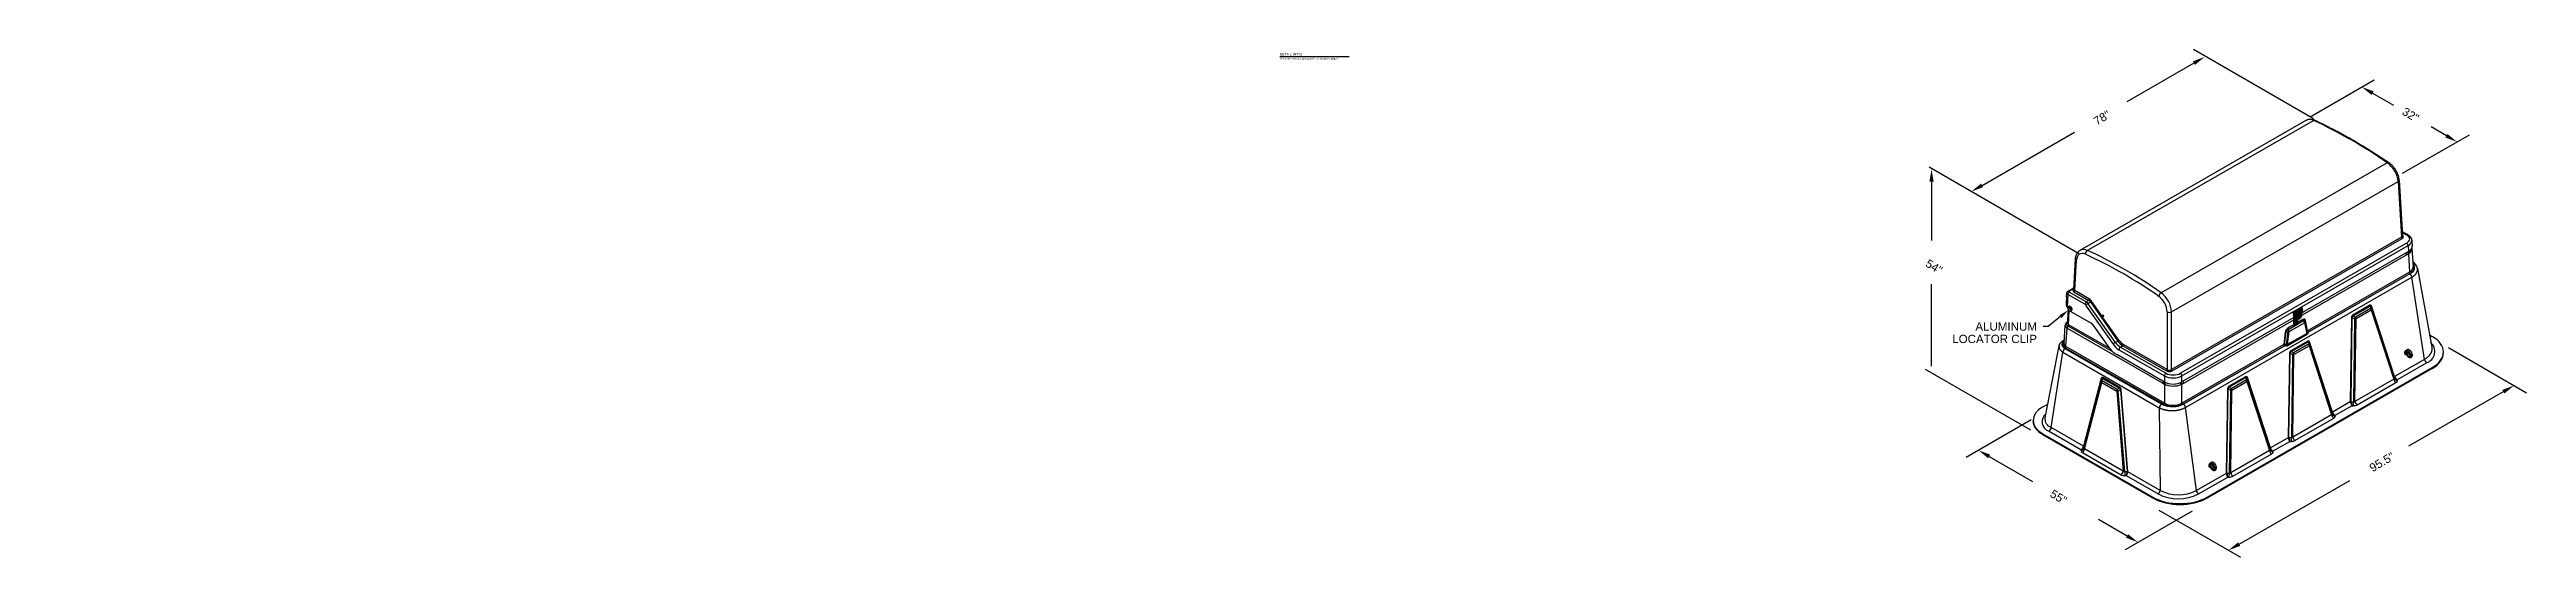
# Model space of a CAD drawing. Header units: feet. Extents: x -208 to 2089, y -974 to 342.
# Drawn here: x -208 to 391, y -974 to -851 of the extents above; entities that cross this region are included whole.
import ezdxf
from ezdxf import colors
from ezdxf.entities.mleader import LeaderData, LeaderLine
from ezdxf.math import Vec2, Vec3

# ---------------------------------------------------------------- set-up
doc = ezdxf.new("R2010")
doc.units = ezdxf.units.FT
doc.header["$MEASUREMENT"] = 0
for name, color, linetype in [('DIMENSIONS', 1, 'Continuous'), ('EQUIPMENT', 6, 'Continuous'), ('PDF2_0', 7, 'Continuous'), ('PDF2_THIN', 7, 'Continuous'), ('PDF_DIMENSION', 7, 'Continuous'), ('TEXT', 1, 'Continuous')]:
    doc.layers.add(name, color=color, linetype=linetype)
doc.styles.add('NEI-A', font='arial.ttf', dxfattribs={"height": 0.1})

msp = doc.modelspace()

# ---------------------------------------------------------------- texts
at = {"layer": 'TEXT', "style": 'NEI-A'}
for s, insert, char_height, attachment_point in [('DETAIL (NTS)', (92.20488, -851.88908), 0.6, 2), ('PRIMARY PHASE CONNECTION AT TRANSFORMER', (89.72384, -853.09151), 0.4, 1)]:
    msp.add_mtext(s, dxfattribs=dict(at, insert=insert, char_height=char_height, attachment_point=attachment_point))
at = {"layer": 'TEXT', "char_height": 2, "attachment_point": 1, "line_spacing_factor": 0.9, "style": 'NEI-A'}
for s, insert, width, rotation in [('78"', (286.2818, -867.76959), 6.5794939, 30.56654944), ('32"', (362.02216, -864.93608), 4.9225271, 328.74826615), ('54"', (246.66947, -901.7418), 4.1131351, 328.74826615), ('95.5"', (353.03633, -951.74448), 6.5794939, 30.56654944), ('55"', (276.81005, -957.5315), 6.5794939, 328.74826615)]:
    msp.add_mtext(s, dxfattribs=dict(at, insert=insert, width=width, rotation=rotation))

# ---------------------------------------------------------------- linework, layer by layer
at = {"layer": 'DIMENSIONS'}
for points in [[(339.75237, -867.82525), (310.72096, -851.05806)], [(310.81248, -854.37123), (294.53952, -863.76159)], [(338.92866, -867.36763), (354.45113, -858.39828)], [(354.04842, -861.61993), (359.10055, -864.54869)], [(259.54074, -883.97009), (281.87259, -871.0652)], [(361.31543, -881.04132), (377.49687, -871.70587)], [(371.91391, -871.94383), (368.23464, -869.82048)], [(283.13563, -900.59085), (246.76399, -879.59524)], [(247.29483, -883.03654), (247.29483, -897.31429)], [(247.29483, -927.79178), (247.29483, -907.87616)], [(372.40814, -923.27049), (391.29869, -934.18015)], [(271.32903, -943.25933), (245.83044, -928.54228)], [(385.69742, -933.94219), (362.77981, -947.17656)], [(271.38394, -940.78819), (255.66012, -949.86737)], [(260.71225, -949.31822), (271.76835, -955.7066)], [(321.75875, -970.86297), (348.53868, -955.41372)], [(294.63104, -968.90436), (287.73013, -964.91391)], [(294.22833, -972.126), (310.44639, -962.77225)], [(322.14315, -974.10292), (310.17182, -967.18371), (302.39228, -962.69903)]]:
    msp.add_lwpolyline(points, dxfattribs=at)
for points in [[(310.55622, -853.93191), (311.05045, -854.79224), (313.41177, -852.87023)], [(354.30469, -861.19892), (353.79215, -862.05924), (351.44914, -860.13724)], [(372.15187, -871.50452), (371.65764, -872.36484), (374.51319, -873.44483)], [(246.8006, -883.03654), (247.80736, -883.03654), (247.29483, -880.03456)], [(259.28447, -883.53077), (259.79701, -884.3911), (256.94146, -885.47108)], [(385.45946, -933.52118), (385.95369, -934.38151), (388.2967, -932.4412)], [(261.49935, -949.19009), (261.00512, -950.06872), (258.66211, -948.12841)], [(294.88731, -968.46504), (294.37477, -969.32537), (297.23032, -970.40535)], [(321.50249, -970.44196), (321.99672, -971.30229), (319.15947, -972.36397)]]:
    msp.add_solid(points, dxfattribs=at)
at = {"layer": 'EQUIPMENT'}
for points in [[(281.72616, -909.15749), (282.16547, -901.74405), (282.16547, -901.67083), (282.16547, -901.5793), (282.18378, -901.50609), (282.18378, -901.43287), (282.20208, -901.34134), (282.22039, -901.26812), (282.23869, -901.1949), (282.257, -901.12168), (282.2753, -901.04847), (282.29361, -900.97525), (282.31191, -900.90203), (282.34852, -900.82881), (282.36682, -900.75559), (282.40343, -900.68237), (282.44004, -900.60915), (282.47665, -900.55424), (282.51326, -900.48102), (282.54987, -900.4078), (282.58648, -900.35288), (282.62309, -900.29797), (282.6597, -900.22475), (282.71462, -900.16984), (282.75123, -900.11492), (282.80614, -900.06001), (282.86105, -900.00509), (282.91597, -899.96848), (282.97088, -899.91357), (283.0258, -899.85865), (283.08071, -899.82204), (283.13563, -899.78543), (283.20885, -899.73052), (283.26376, -899.69391), (338.01342, -868.17304), (338.08664, -868.13644), (338.14155, -868.09983), (338.19646, -868.08152), (338.25138, -868.04491), (338.3246, -868.02661), (338.37951, -868.0083), (338.43443, -867.99), (338.50765, -867.97169), (338.56256, -867.95339), (338.63578, -867.95339), (338.69069, -867.93508), (338.76391, -867.93508), (338.81883, -867.93508), (338.89205, -867.91678), (338.96527, -867.91678), (339.02018, -867.91678), (339.0934, -867.93508), (339.14831, -867.93508), (339.22153, -867.93508), (339.29475, -867.95339), (339.34967, -867.95339), (339.42289, -867.97169), (339.4778, -867.99), (339.55102, -868.0083), (339.62424, -868.0083), (339.67915, -868.04491), (339.75237, -868.06322), (339.82559, -868.08152), (339.88051, -868.09983), (339.95373, -868.13644), (340.00864, -868.15474), (340.08186, -868.19135), (340.631, -868.44762), (341.19845, -868.70388), (341.7476, -868.97846), (342.29674, -869.25303), (342.86419, -869.5276), (343.41333, -869.80217), (343.98078, -870.07674), (344.52993, -870.36962), (345.09737, -870.6625), (345.64652, -870.95537), (346.21397, -871.26656), (346.76311, -871.55943), (347.33056, -871.87061), (347.89801, -872.1818), (348.44715, -872.49298), (349.0146, -872.82246), (349.56375, -873.13365), (350.13119, -873.46313), (350.69864, -873.79262), (351.24779, -874.1221), (351.81524, -874.4699), (352.36438, -874.81769), (352.93183, -875.14717), (353.49928, -875.51327), (354.04842, -875.86106), (354.61587, -876.20885), (355.16501, -876.57495), (355.73246, -876.94104), (356.28161, -877.30714), (356.84906, -877.69154), (357.4165, -878.05764), (357.96565, -878.44204), (358.09378, -878.53356), (358.20361, -878.62509), (358.33174, -878.71661), (358.44157, -878.80813), (358.56971, -878.91796), (358.67954, -879.02779), (358.78936, -879.13762), (358.89919, -879.26575), (359.00902, -879.39389), (359.11885, -879.50372), (359.21037, -879.65015), (359.3019, -879.77829), (359.41173, -879.90642), (359.50325, -880.05286), (359.59478, -880.18099), (359.66799, -880.32743), (359.75952, -880.47387), (359.83274, -880.62031), (359.90596, -880.76675), (359.97918, -880.91319), (360.03409, -881.05962), (360.10731, -881.22437), (360.16222, -881.37081), (360.21714, -881.51724), (360.25375, -881.66368), (360.29036, -881.82843), (360.34527, -881.97486), (360.36358, -882.1213), (360.40019, -882.26774), (360.41849, -882.41418), (360.4368, -882.56062), (360.4551, -882.70706), (361.29712, -896.216)], [(285.00272, -899.73052), (339.71576, -868.22796)], [(357.59955, -878.47865), (302.88651, -909.98121)], [(305.55901, -928.89007), (361.24221, -896.82006)], [(362.28558, -897.95495), (307.53592, -929.49412)], [(361.2239, -895.15432), (362.54185, -895.90482), (362.65168, -895.95973), (362.7432, -896.03295), (362.83473, -896.10617), (362.87133, -896.14278), (362.92625, -896.17939), (362.96286, -896.216), (362.99947, -896.25261), (363.05438, -896.28922), (363.09099, -896.32583), (363.1276, -896.36244), (363.16421, -896.39905), (363.20082, -896.45396), (363.21913, -896.49057), (363.25574, -896.52718), (363.29235, -896.58209), (363.31065, -896.6187), (363.34726, -896.67362), (363.36556, -896.71023), (363.38387, -896.76514), (363.42048, -896.82006), (363.43878, -896.85667), (363.45709, -896.91158), (363.47539, -896.9665), (363.47539, -897.02141), (363.4937, -897.05802), (363.512, -897.11293), (363.512, -897.16785), (363.512, -897.22276), (363.53031, -897.27768), (363.62183, -898.72376)], [(361.24221, -895.31906), (362.28558, -895.92312)], [(363.56692, -899.08985), (363.58522, -899.16307), (363.58522, -899.23629), (363.85979, -903.72097)], [(285.53355, -911.53712), (281.94581, -909.46867), (282.38513, -902.07353)], [(307.70067, -932.20324), (307.8105, -932.14832), (307.84711, -932.11171), (307.90202, -932.09341), (308.12168, -931.96527), (308.34134, -931.83714), (334.97482, -916.49772), (362.28558, -900.77389), (362.48693, -900.64576), (362.70659, -900.51763), (362.76151, -900.49932), (362.79812, -900.46271), (362.85303, -900.44441), (362.90794, -900.4078)], [(362.70659, -900.51763), (362.98116, -904.984), (338.3246, -919.18852), (337.79376, -916.64416)], [(284.39866, -912.76354), (280.28008, -910.40222), (280.09703, -913.42251), (280.07872, -913.3676), (280.06042, -913.31268), (280.04211, -913.25777), (280.04211, -913.20285), (280.02381, -913.14794), (280.02381, -913.09302), (280.00551, -913.0015), (279.9872, -912.89167), (279.9872, -912.83676), (279.9872, -912.80015), (279.9872, -912.74523), (279.9872, -912.70862), (279.9872, -912.65371), (279.9872, -912.6171), (280.07872, -911.22593)], [(280.00551, -911.00628), (280.06042, -910.07273), (280.06042, -910.03612), (280.06042, -909.99951), (280.07872, -909.9629), (280.07872, -909.92629), (280.09703, -909.88968), (280.11533, -909.85307), (280.13364, -909.81646), (280.15194, -909.77986), (280.17025, -909.76155), (280.20686, -909.72494), (280.22516, -909.68833), (280.26177, -909.67003), (280.28008, -909.65172), (280.31669, -909.61511), (280.3533, -909.59681), (280.3716, -909.5785), (281.74446, -908.7914)], [(280.62787, -909.59681), (281.74446, -908.95614)], [(281.76277, -909.77986), (285.35051, -911.82999), (284.76475, -912.17778), (280.62787, -909.79816)], [(366.60551, -926.10774), (363.58522, -906.19211)], [(280.22516, -917.41296), (280.42652, -914.17301)], [(280.40821, -913.67878), (280.33499, -913.64217)], [(290.36602, -923.43524), (280.44482, -917.72414), (280.64617, -914.31945)], [(280.99396, -914.5208), (285.93626, -917.35804)], [(281.06718, -913.98996), (281.26854, -914.08148)], [(284.60001, -912.96489), (291.22635, -922.44678)], [(288.49893, -915.54587), (286.02778, -912.01304)], [(288.33419, -915.72892), (288.33419, -915.71061)], [(288.7552, -915.39943), (288.3708, -915.60078)], [(288.42571, -915.91196), (288.44402, -915.93027)], [(288.93825, -915.74722), (288.55385, -915.94857)], [(292.65412, -921.49493), (288.71859, -915.85705)], [(304.29597, -914.63063), (304.33258, -928.59719), (293.77071, -922.5383)], [(333.49213, -922.46508), (333.85823, -919.38988), (337.5741, -917.24821), (338.10494, -919.81089)], [(333.67518, -918.84073), (337.33614, -916.71737)], [(348.95969, -915.98518), (348.66681, -936.43164), (344.34688, -938.9211), (338.78222, -921.84272)], [(353.38945, -913.0198), (349.27087, -915.39943)], [(359.3202, -930.42767), (359.33851, -930.75716), (353.84707, -913.89844), (353.73724, -913.31268), (359.3019, -930.39106)], [(278.19333, -922.84948), (278.19333, -922.79457), (278.21163, -922.73965), (278.22994, -922.68474), (278.24824, -922.62982), (278.26655, -922.57491), (278.28485, -922.52), (278.30316, -922.46508), (278.33977, -922.42847), (278.35807, -922.37356), (278.39468, -922.31864), (278.41299, -922.28203), (278.4496, -922.22712), (278.4679, -922.19051), (278.50451, -922.1356), (278.54112, -922.09899), (278.57773, -922.06238), (278.65095, -921.97085), (278.72417, -921.89763), (278.79739, -921.82441), (278.88891, -921.75119), (278.98044, -921.67798), (279.05366, -921.62306), (279.16348, -921.54984), (279.25501, -921.49493), (279.41975, -921.4034)], [(308.08507, -936.99909), (332.74163, -922.81287), (332.81485, -922.81287), (308.24981, -936.96248), (308.17659, -936.99909), (308.10337, -937.0357), (308.04846, -937.07231), (307.97524, -937.09062), (307.90202, -937.12723), (307.8288, -937.16384), (307.75558, -937.20045), (307.68236, -937.21875), (307.59084, -937.25536), (307.51762, -937.27366), (307.4444, -937.31027), (307.35288, -937.32858), (307.27966, -937.36519), (307.18813, -937.38349), (307.02339, -937.4201), (306.95017, -937.43841), (306.85865, -937.45671), (306.76712, -937.47502), (306.6756, -937.49332), (306.51086, -937.52993), (306.32781, -937.54824), (306.14476, -937.56654), (305.96171, -937.58485), (305.77866, -937.58485), (305.59562, -937.58485), (305.41257, -937.58485), (305.22952, -937.58485), (305.04647, -937.56654), (304.86342, -937.54824), (304.68038, -937.52993), (304.51563, -937.49332), (304.42411, -937.47502), (304.33258, -937.45671), (304.24106, -937.43841), (304.16784, -937.4201), (304.07632, -937.4018), (304.0031, -937.38349), (303.91157, -937.36519), (303.83835, -937.32858), (303.74683, -937.31027), (303.67361, -937.27366), (303.60039, -937.25536), (303.52717, -937.21875), (303.43565, -937.20045), (303.36243, -937.16384), (303.28921, -937.12723), (303.21599, -937.09062), (303.16108, -937.07231), (303.08786, -937.0357), (303.01464, -936.99909), (302.95972, -936.96248), (279.6211, -923.52676), (279.54789, -923.47185), (279.47467, -923.43524), (279.40145, -923.38032), (279.34653, -923.32541), (279.29162, -923.27049), (279.2184, -923.21558), (279.18179, -923.16066), (279.12687, -923.10575), (279.09027, -923.05084), (279.05366, -922.99592), (279.01705, -922.94101), (278.98044, -922.86779), (278.96213, -922.81287), (278.94383, -922.75796), (278.92552, -922.68474), (278.90722, -922.62982), (278.90722, -922.55661), (278.90722, -922.50169), (278.90722, -922.44678), (278.92552, -922.37356), (278.94383, -922.31864), (278.96213, -922.24542), (278.98044, -922.19051), (279.01705, -922.1356), (279.03535, -922.08068), (279.07196, -922.00746), (279.12687, -921.95255), (279.16348, -921.89763), (279.2184, -921.84272), (279.27331, -921.7878), (279.32823, -921.73289), (279.40145, -921.67798)], [(291.20804, -924.31387), (280.3716, -918.07193), (280.28008, -918.01702), (280.22516, -917.99871), (280.18855, -917.9621), (280.15194, -917.92549), (280.11533, -917.88888), (280.07872, -917.85227), (280.06042, -917.81566), (280.02381, -917.77905), (280.00551, -917.74244), (280.00551, -917.70583), (279.9872, -917.65092), (279.9872, -917.61431), (279.9872, -917.5777), (279.9872, -917.54109), (280.00551, -917.50448), (280.00551, -917.46787), (280.02381, -917.43126)], [(286.33897, -917.74244), (290.01823, -922.97762)], [(304.0031, -929.49412), (292.98361, -923.17897), (293.58767, -922.83118), (304.14954, -928.89007)], [(332.92468, -919.42648), (332.55859, -922.50169), (307.90202, -936.70622), (307.90202, -932.09341)], [(338.36121, -921.67798), (334.24263, -924.0576)], [(367.83194, -920.17698), (368.49091, -920.56138)], [(288.35249, -930.70224), (284.10578, -947.17656), (276.27133, -942.65528), (279.09027, -924.38709)], [(279.65771, -923.2888), (303.49056, -936.99909)], [(292.63582, -923.78303), (303.65531, -930.09818), (303.65531, -931.59918), (292.12328, -924.97284)], [(333.93145, -924.64335), (333.63857, -945.08981), (329.31864, -947.57927), (323.75398, -930.50089)], [(333.82162, -945.07151), (334.11449, -924.62505), (334.68194, -924.93623), (334.38907, -945.10812), (333.82162, -945.10812)], [(361.9744, -924.93623), (362.01101, -924.95453)], [(363.29235, -925.02775), (363.31065, -925.02775), (363.32895, -925.02775), (363.34726, -925.02775), (363.36556, -925.02775), (363.40217, -925.02775), (363.43878, -925.02775), (363.4937, -925.02775), (363.53031, -925.00945), (363.56692, -924.99114), (363.58522, -924.99114), (363.60353, -924.99114), (363.62183, -924.97284), (363.62183, -924.95453), (363.64014, -924.95453), (363.65844, -924.93623), (363.65844, -924.91792), (363.65844, -924.89962), (363.65844, -924.8081), (363.64014, -924.73488), (363.60353, -924.66166), (363.58522, -924.57013), (363.54861, -924.49691), (363.512, -924.4237), (363.47539, -924.35048), (363.42048, -924.27726), (363.36556, -924.20404), (363.32895, -924.13082), (363.27404, -924.0759), (363.20082, -924.02099), (363.14591, -923.96608), (363.09099, -923.91116), (363.05438, -923.89286), (363.01777, -923.87455), (362.98116, -923.85625), (362.94455, -923.83794), (362.90794, -923.81964), (362.87133, -923.80133), (362.83473, -923.78303), (362.79812, -923.76472), (362.76151, -923.76472), (362.7249, -923.74642), (362.68829, -923.74642), (362.65168, -923.74642), (362.61507, -923.74642), (362.57846, -923.74642), (362.54185, -923.74642), (362.50524, -923.76472), (362.46863, -923.76472), (362.43202, -923.78303), (362.39541, -923.80133), (362.3588, -923.81964), (362.32219, -923.83794), (362.30389, -923.85625), (362.26728, -923.89286), (362.24897, -923.91116), (362.21236, -923.94777), (362.19406, -923.98438), (362.17575, -924.00268), (362.15745, -924.03929), (362.15745, -924.0759), (362.13914, -924.11251), (362.12084, -924.14912), (362.12084, -924.18573), (362.12084, -924.22234), (362.10253, -924.25895), (362.10253, -924.29556), (362.10253, -924.35048), (362.10253, -924.36878), (362.12084, -924.38709), (362.13914, -924.40539), (362.13914, -924.4237), (362.15745, -924.4237), (362.17575, -924.442), (362.15745, -924.60674), (362.23067, -924.78979), (362.21236, -924.78979), (362.19406, -924.77149), (362.17575, -924.77149), (362.17575, -924.75318)], [(362.10253, -924.33217), (362.10253, -924.36878), (362.10253, -924.40539), (362.10253, -924.4237), (362.12084, -924.47861), (362.12084, -924.53352), (362.13914, -924.57013), (362.13914, -924.58844), (362.13914, -924.60674), (362.13914, -924.62505), (362.13914, -924.64335), (362.13914, -924.66166), (362.13914, -924.67996), (362.13914, -924.69827), (362.15745, -924.69827), (362.17575, -924.75318), (362.19406, -924.84471), (362.23067, -924.91792), (362.26728, -924.99114), (362.30389, -925.06436), (362.3588, -925.13758), (362.39541, -925.2108), (362.45032, -925.28402), (362.50524, -925.33894), (362.56015, -925.41215), (362.61507, -925.46707), (362.68829, -925.52198), (362.7432, -925.55859), (362.77981, -925.5769), (362.81642, -925.5952), (362.85303, -925.61351), (362.88964, -925.63181), (362.92625, -925.65012), (362.96286, -925.66842), (362.99947, -925.66842), (363.03608, -925.68673), (363.07269, -925.68673), (363.1093, -925.68673), (363.14591, -925.70503), (363.18252, -925.70503), (363.21913, -925.68673), (363.25574, -925.68673), (363.29235, -925.68673), (363.32895, -925.66842), (363.36556, -925.65012), (363.40217, -925.63181), (363.43878, -925.61351), (363.47539, -925.5952), (363.4937, -925.5769), (363.53031, -925.54029), (363.54861, -925.52198), (363.58522, -925.48537), (363.60353, -925.44876), (363.62183, -925.41215), (363.62183, -925.37554), (363.64014, -925.35724), (363.65844, -925.32063), (363.65844, -925.28402), (363.67675, -925.24741), (363.67675, -925.2108), (363.67675, -925.15589), (363.67675, -925.11928), (363.67675, -925.08267), (363.67675, -925.04606), (363.67675, -925.00945), (363.67675, -924.97284), (363.65844, -924.88132)], [(363.65844, -924.89962), (363.65844, -924.89962)], [(371.20002, -924.53352), (371.20002, -924.33217)], [(292.85547, -932.91712), (288.73689, -930.5375)], [(294.63104, -953.36358), (294.06359, -953.36358), (292.48938, -933.81406), (293.02022, -933.46627), (294.63104, -953.30867)], [(302.42889, -937.82281), (302.64854, -957.84826), (294.81409, -953.32697), (293.20327, -933.48457)], [(318.90321, -933.30152), (318.61033, -953.74798), (311.39824, -957.90317), (308.76235, -937.76789)], [(323.33297, -930.33615), (319.21439, -932.69746)], [(350.29594, -937.12723), (359.6863, -931.70901)], [(271.89648, -941.09937), (271.89648, -940.89802)], [(274.23949, -937.63976), (275.44761, -936.94418)], [(335.2677, -945.76709), (344.65806, -940.36718)], [(329.99591, -948.51281), (329.99591, -948.29315), (334.02297, -945.98675), (334.38907, -945.98675)], [(283.8129, -948.67756), (293.16666, -954.05917)], [(314.60158, -952.2653), (314.56497, -952.24699)], [(314.6931, -951.62463), (314.6931, -951.66124), (314.6931, -951.69785), (314.6931, -951.71615), (314.6931, -951.77107), (314.71141, -951.82598), (314.71141, -951.86259), (314.71141, -951.8809), (314.72971, -951.8992), (314.72971, -951.9175), (314.72971, -951.93581), (314.72971, -951.95411), (314.72971, -951.97242), (314.72971, -951.99072), (314.72971, -952.00903), (314.74802, -952.06394), (314.76632, -952.13716), (314.80293, -952.22869), (314.82123, -952.30191), (314.87615, -952.37512), (314.91276, -952.44834), (314.94937, -952.52156), (315.00428, -952.59478), (315.0592, -952.668), (315.11411, -952.72292), (315.16903, -952.77783), (315.24225, -952.83274), (315.26055, -952.85105), (315.29716, -952.88766), (315.33377, -952.90596), (315.37038, -952.92427), (315.40699, -952.94257), (315.4436, -952.96088), (315.48021, -952.97918), (315.51682, -952.97918), (315.55343, -952.99749), (315.59004, -953.01579), (315.62665, -953.01579), (315.66326, -953.01579), (315.69987, -953.01579), (315.73647, -953.01579), (315.77308, -953.01579), (315.80969, -953.01579), (315.8463, -952.99749), (315.88291, -952.99749), (315.91952, -952.97918), (315.95613, -952.96088), (315.99274, -952.94257), (316.02935, -952.92427), (316.04766, -952.88766), (316.08427, -952.86935), (316.10257, -952.83274), (316.13918, -952.81444), (316.15749, -952.77783), (316.17579, -952.74122), (316.19409, -952.70461), (316.2124, -952.668), (316.2124, -952.63139), (316.2307, -952.59478), (316.2307, -952.55817), (316.24901, -952.52156), (316.24901, -952.48495), (316.24901, -952.44834), (316.24901, -952.41173), (316.24901, -952.37512), (316.24901, -952.33852), (316.24901, -952.2836), (316.24901, -952.21038), (316.2307, -952.13716), (316.2124, -952.04564), (316.19409, -951.97242), (316.17579, -951.8809), (316.13918, -951.80768), (316.10257, -951.73446), (316.06596, -951.66124), (316.02935, -951.56971), (315.97444, -951.5148), (315.91952, -951.44158), (315.86461, -951.36836), (315.80969, -951.31345), (315.75478, -951.25853), (315.71817, -951.24023), (315.69987, -951.20362), (315.66326, -951.18531), (315.62665, -951.16701), (315.59004, -951.1487), (315.55343, -951.1304), (315.51682, -951.11209), (315.48021, -951.09379), (315.4619, -951.07548), (315.42529, -951.05718), (315.38868, -951.05718), (315.33377, -951.03887), (315.29716, -951.03887), (315.26055, -951.03887), (315.22394, -951.03887), (315.18733, -951.03887), (315.15072, -951.03887), (315.11411, -951.05718), (315.0775, -951.05718), (315.04089, -951.07548), (315.00428, -951.09379), (314.96767, -951.11209), (314.93106, -951.1304), (314.91276, -951.1487), (314.87615, -951.18531), (314.85784, -951.20362), (314.82123, -951.24023), (314.80293, -951.27684), (314.78463, -951.29514), (314.76632, -951.33175), (314.74802, -951.36836), (314.72971, -951.40497), (314.72971, -951.44158), (314.71141, -951.47819), (314.71141, -951.5148), (314.6931, -951.55141), (314.6931, -951.58802), (314.6931, -951.64293), (314.6931, -951.66124), (314.71141, -951.67954), (314.71141, -951.69785), (314.72971, -951.71615), (314.74802, -951.71615), (314.76632, -951.73446), (314.74802, -951.8992), (314.80293, -952.08225), (314.78463, -952.08225), (314.76632, -952.08225), (314.74802, -952.08225), (314.74802, -952.06394)], [(316.24901, -952.21038), (316.24901, -952.22869), (316.2307, -952.22869), (316.2307, -952.24699), (316.2124, -952.2653), (316.19409, -952.2836), (316.17579, -952.30191), (316.13918, -952.30191), (316.10257, -952.32021), (316.06596, -952.33852), (316.01105, -952.33852), (315.97444, -952.33852), (315.93783, -952.33852), (315.90122, -952.33852), (315.88291, -952.32021), (315.86461, -952.32021)], [(320.23946, -954.42526), (329.62982, -949.02535)]]:
    msp.add_lwpolyline(points, dxfattribs=at)
for points in [[(360.23544, -883.03654), (361.07746, -896.52718), (305.39426, -928.59719), (305.35765, -914.63063)], [(362.7432, -900.00509), (334.97482, -915.98518), (307.90202, -931.58087), (307.88372, -930.07988), (362.65168, -898.55901)], [(285.75321, -912.21439), (292.37955, -921.69628), (291.7938, -922.02577), (285.16746, -912.56218)], [(349.34409, -915.58248), (353.46267, -913.20285), (353.55419, -913.78861), (349.91154, -915.89366)], [(353.70063, -914.1364), (359.17377, -930.90359), (349.7834, -936.32182), (350.05797, -916.24145)], [(334.31585, -924.22234), (338.43443, -921.86102), (338.52595, -922.44678), (334.8833, -924.55183)], [(338.67239, -922.79457), (344.14552, -939.56176), (334.75516, -944.96168), (335.02973, -924.89962)], [(368.49091, -928.30431), (313.97921, -959.69704), (313.97921, -959.49569), (368.49091, -928.10296)], [(292.12328, -933.77745), (293.6975, -953.19884), (284.34374, -947.81723), (288.48063, -931.6907)], [(292.80056, -933.08187), (292.25142, -933.42966), (288.60876, -931.3246), (288.68198, -930.72055)], [(319.28761, -932.88051), (323.40619, -930.50089), (323.51601, -931.10495), (319.85505, -933.21)], [(323.64415, -931.45274), (329.11728, -948.21994), (319.72692, -953.61985), (320.00149, -933.55779)], [(274.23949, -944.15627), (300.89128, -959.49569), (300.89128, -959.69704), (274.23949, -944.35762)]]:
    msp.add_lwpolyline(points, close=True, dxfattribs=at)
for points in [[(276.27133, -942.65528, -0.327583592), (274.78864, -940.27565), (278.19333, -922.84948), (278.17503, -922.9044), (278.17503, -922.94101), (278.17503, -922.99592), (278.17503, -923.05084), (278.17503, -923.10575), (278.17503, -923.16066), (278.17503, -923.21558), (278.19333, -923.25219), (278.19333, -923.3071), (278.21163, -923.36202), (278.22994, -923.41693), (278.24824, -923.47185), (278.26655, -923.52676), (278.28485, -923.56337), (278.32146, -923.61828), (278.33977, -923.6732), (278.37638, -923.72811), (278.41299, -923.76472), (278.4496, -923.81964), (278.48621, -923.87455), (278.52282, -923.91116), (278.55943, -923.96608), (278.59604, -924.00268), (278.65095, -924.0576), (278.70586, -924.09421), (278.74247, -924.14912), (278.79739, -924.18573), (278.8523, -924.22234), (278.90722, -924.25895), (278.98044, -924.31387), (279.03535, -924.35048), (279.09027, -924.38709), (302.42889, -937.82281), (302.5021, -937.85942), (302.59363, -937.91433), (302.66685, -937.95094), (302.75837, -937.98755), (302.83159, -938.02416), (302.92311, -938.06077), (303.01464, -938.09738), (303.10616, -938.13399), (303.19769, -938.1706), (303.28921, -938.1889), (303.38073, -938.22551), (303.47226, -938.26212), (303.58209, -938.28043), (303.67361, -938.31704), (303.78344, -938.33534), (303.87496, -938.35365), (303.98479, -938.37195), (304.07632, -938.39026), (304.18615, -938.42687), (304.29597, -938.44517), (304.4058, -938.44517), (304.49733, -938.46348), (304.60716, -938.48178), (304.71699, -938.50009), (304.82681, -938.50009), (304.93664, -938.51839), (305.04647, -938.51839), (305.1563, -938.51839), (305.26613, -938.5367), (305.37596, -938.5367), (305.48579, -938.5367), (305.59562, -938.5367), (305.70544, -938.5367), (305.81527, -938.5367), (305.9251, -938.51839), (306.03493, -938.51839), (306.14476, -938.51839), (306.25459, -938.50009), (306.36442, -938.48178), (306.47425, -938.48178), (306.58407, -938.46348), (306.6939, -938.44517), (306.78543, -938.42687), (306.89526, -938.40856), (307.00509, -938.39026), (307.11491, -938.37195), (307.20644, -938.35365), (307.31627, -938.31704), (307.40779, -938.29873), (307.51762, -938.28043), (307.60914, -938.24382), (307.70067, -938.20721), (307.8105, -938.1889), (307.90202, -938.1523), (307.99354, -938.11569), (308.08507, -938.07908), (308.17659, -938.04247), (308.26812, -938.00586), (308.35964, -937.96925), (308.43286, -937.93264), (308.52438, -937.89603), (308.61591, -937.84111), (308.68913, -937.8045), (308.76235, -937.76789), (363.58522, -906.19211), (363.67675, -906.1372), (363.76827, -906.08229), (363.84149, -906.02737), (363.93301, -905.97246), (364.00623, -905.91754), (364.07945, -905.86263), (364.15267, -905.80771), (364.20759, -905.73449), (364.2808, -905.67958), (364.33572, -905.62467), (364.40894, -905.55145), (364.46385, -905.49653), (364.51877, -905.42331), (364.55538, -905.3684), (364.61029, -905.29518), (364.6469, -905.22196), (364.68351, -905.16705), (364.72012, -905.09383), (364.75673, -905.02061), (364.79334, -904.94739), (364.81164, -904.89247), (364.84825, -904.81925), (364.86656, -904.74604), (364.88486, -904.67282), (364.88486, -904.5996), (364.90317, -904.52638), (364.90317, -904.47146), (364.90317, -904.39824), (364.90317, -904.32502), (364.90317, -904.25181), (364.90317, -904.17859), (364.88486, -904.10537), (368.38108, -923.19727), (368.39938, -923.3071), (368.39938, -923.39863), (368.41769, -923.50846), (368.41769, -923.59998), (368.39938, -923.6915), (368.39938, -923.80133), (368.38108, -923.89286), (368.36277, -924.00268), (368.34447, -924.09421), (368.32617, -924.20404), (368.28956, -924.29556), (368.25295, -924.38709), (368.21634, -924.49691), (368.16142, -924.58844), (368.10651, -924.67996), (368.05159, -924.77149), (367.99668, -924.86301), (367.94176, -924.95453), (367.86855, -925.04606), (367.79533, -925.13758), (367.72211, -925.22911), (367.63058, -925.32063), (367.55736, -925.41215), (367.46584, -925.48537), (367.37432, -925.5769), (367.26449, -925.65012), (367.17296, -925.74164), (367.06313, -925.81486), (366.95331, -925.88808), (366.84348, -925.9613), (366.71534, -926.03452), (366.60551, -926.10774), (359.37512, -930.26293), (353.81046, -913.18455)], [(363.80488, -902.93386, -0.527271448), (363.07269, -905.3867), (338.48934, -919.53631), (338.48934, -919.4997), (363.14591, -905.29518)], [(333.51044, -919.42648), (333.14434, -922.52), (333.18095, -922.52), (333.23586, -922.52), (333.27247, -922.52), (333.32739, -922.52), (333.364, -922.52), (333.41891, -922.50169), (333.43722, -922.50169), (333.45552, -922.50169), (333.47383, -922.48339), (333.49213, -922.46508), (338.10494, -919.81089), (338.12325, -919.81089), (338.14155, -919.79258), (338.15985, -919.77428), (338.17816, -919.77428), (338.17816, -919.75597), (338.19646, -919.73767), (338.21477, -919.70106), (338.23307, -919.68275), (338.25138, -919.64614), (338.25138, -919.60953), (338.25138, -919.57292), (337.72054, -916.99195), (337.72054, -916.77229), (338.25138, -919.31666), (338.25138, -919.35327, 0.009284849), (338.25422, -919.55018)], [(337.20801, -916.46111), (333.56535, -918.52955, 0.028323023), (333.50133, -918.57019)], [(279.36484, -922.30034), (279.63941, -917.81566, 0.273790249), (279.9872, -918.43803), (280.04211, -918.47464), (280.11533, -918.52955), (303.28921, -931.87375), (303.54548, -932.02019), (303.67361, -932.09341), (303.67361, -936.70622), (279.84076, -922.97762), (280.11533, -918.52955)], [(332.81933, -922.7861, -0.014696135), (332.81485, -922.48339), (332.74163, -922.48339), (333.10773, -919.42648), (333.60196, -919.42648)], [(333.08943, -922.79457, 0.185677655), (333.58365, -922.70304), (338.21477, -920.04885), (338.23307, -920.03054), (338.25138, -920.01224), (338.28799, -919.99393), (338.30629, -919.97563), (338.3246, -919.95732), (338.3429, -919.93902), (338.36121, -919.92071), (338.37951, -919.8841), (338.39782, -919.8658), (338.39782, -919.8475), (338.41612, -919.82919), (338.43443, -919.81089), (338.43443, -919.77428), (338.45273, -919.75597), (338.45273, -919.73767), (338.45273, -919.71936)], [(360.0524, -931.19647), (360.0524, -930.99512), (367.11805, -926.91315, 0.583487377), (368.16142, -922.04407)], [(284.179, -947.28639), (288.42571, -930.81207), (288.35249, -931.43443), (284.179, -947.67079), (284.179, -947.3413, -0.006999535), (284.19248, -947.28749)], [(318.80408, -953.74798, -0.031673403), (318.79338, -953.71138), (319.08625, -933.26491), (319.6537, -933.5944), (319.36083, -953.76629), (318.79338, -953.76629)], [(274.98999, -939.26889, 0.605933503), (275.74049, -943.5156), (283.4285, -947.94536), (283.4285, -948.16502)], [(345.02415, -939.85464), (345.02415, -939.63498), (349.05121, -937.32858), (349.41731, -937.32858, 0.004659653), (349.43736, -936.45742, 0.191702723), (349.79152, -936.30877)], [(294.06359, -954.27882), (294.42969, -954.27882), (302.1177, -958.70859, 0.239253127), (311.91077, -958.70859), (318.99473, -954.62662), (319.36083, -954.64492)], [(319.36979, -954.6195, 0.004659653), (319.38088, -953.75546, 0.191702723), (319.73504, -953.6068)]]:
    msp.add_lwpolyline(points, format="xyb", dxfattribs=at)
for points in [[(348.84986, -936.41334), (349.12443, -915.96688), (349.71018, -916.29636), (349.41731, -936.44995), (348.84986, -936.44995, -0.031673403)], [(344.29196, -939.06754), (344.31027, -939.39702), (338.81883, -922.55661), (338.7273, -921.97085), (344.29196, -939.04923, -0.004941487)], [(362.09967, -924.28891, 0.185359992), (362.01918, -924.51857, -0.185359992)], [(329.26372, -947.72571), (329.28203, -948.05519), (323.79059, -931.21478), (323.69906, -930.61072), (329.26372, -947.6891, -0.004941487)], [(314.69882, -951.59061, 0.190023372), (314.60925, -951.82268, -0.190023372)]]:
    msp.add_lwpolyline(points, format="xyb", close=True, dxfattribs=at)
for centre, radius, start, end in [((287.00282, -980.95905), 124.45845, 55.43218815, 64.936251), ((236.22762, -1005.56223), 115.49983, 55.09101388, 65.27407804), ((236.41861, -1005.25947), 116.19579, 55.09467544, 65.27632145), ((362.35381, -904.67594), 2.59456, 12.70379158, 56.48078579), ((280.59009, -917.89944), 0.95436, 111.29646409, 174.96374061), ((282.3729, -912.54449), 2.43855, 200.71279973, 211.1970463), ((280.83838, -913.81606), 0.52169, 158.81290568, 329.32087807), ((280.87499, -913.83438), 0.52168, 242.01647269, 330.35386125), ((281.75755, -913.14712), 1.57293, 229.27189385, 240.30801372), ((347.34251, -914.75428), 2.81591, 327.22963164, 336.35593436), ((338.0386, -922.56476), 5.29711, 179.02697806, 182.3948416), ((332.8415, -924.57077), 2.09715, 81.45353682, 90.19473546), ((333.01965, -924.9001), 2.10716, 87.45063726, 95.01208022), ((340.83815, -920.09827), 2.39848, 166.00571769, 170.30977357), ((332.31427, -923.41245), 2.81591, 327.22963164, 336.35593436), ((362.2033, -924.45085), 0.24743, 249.64040452, 258.6602142), ((362.22529, -924.43049), 0.17428, 243.0082306, 252.15853754), ((294.07742, -932.61374), 1.98259, 204.05199851, 217.09320088), ((317.28603, -932.07062), 2.81591, 327.22963164, 336.35593436), ((357.61636, -930.91336), 1.78183, 16.2458518, 17.37834799), ((367.2795, -928.18767), 8.15869, 194.64739684, 195.03312347), ((352.25126, -936.84584), 8.15869, 194.64739684, 195.03312347), ((349.22971, -936.39858), 0.56285, 181.9738513, 187.93581505), ((279.0905, -946.21467), 5.11896, 348.49963077, 349.27470313), ((334.21977, -945.05676), 0.56285, 181.97385131, 187.93581505), ((334.13893, -945.0564), 0.30843, 178.96237501, 186.21895823), ((288.04714, -944.93406), 46.36227, 358.73036393, 359.79827002), ((334.40451, -944.58933), 0.52087, 270.12649706, 313.53488613), ((294.14488, -952.69398), 0.65078, 228.20371182, 263.92254517), ((314.7935, -951.76272), 0.24626, 249.35548604, 256.96221874), ((314.80294, -951.71378), 0.17971, 241.44168923, 250.40580068), ((337.22302, -945.50401), 8.15869, 194.64739684, 195.03312347), ((341.25596, -953.60733), 47.19251, 179.68388427, 180.78439136), ((294.337, -953.3267), 0.30745, 354.93782627, 4.51249637), ((294.30596, -953.32707), 0.50714, 353.56102032, 1.83624892), ((307.07715, -949.30955), 9.61885, 242.58645104, 296.69436452), ((319.19153, -953.71493), 0.56285, 181.9738513, 187.93581504)]:
    msp.add_arc(centre, radius, start, end, dxfattribs=at)
for points in [[(339.72409, -868.21736), (339.08025, -867.91956), (338.48507, -867.89731), (338.03859, -868.15435)], [(340.09093, -868.18656), (339.98269, -868.13652), (339.85007, -868.14917), (339.7184, -868.22208)], [(360.22782, -883.03457), (360.13373, -881.39176), (359.00922, -879.44355), (357.59671, -878.4762)], [(357.97196, -878.4431), (357.88122, -878.38111), (357.74579, -878.39342), (357.59844, -878.47703)], [(360.23782, -883.03541), (360.38292, -882.94483), (360.4611, -882.82576), (360.45366, -882.70665)], [(361.08029, -896.51449), (361.08556, -896.62425), (361.16289, -896.75485), (361.25518, -896.80986)], [(361.09329, -896.51736), (361.24218, -896.43471), (361.32243, -896.31999), (361.31485, -896.20062)], [(361.26165, -896.81466), (361.6383, -896.59616), (361.65196, -896.24553), (361.29266, -896.01848)], [(362.64581, -898.55896), (362.63635, -898.33463), (362.47877, -898.06862), (362.28943, -897.95734)], [(362.54503, -895.89824), (362.48001, -895.86097), (362.39148, -895.87086), (362.29877, -895.92574)], [(362.30538, -897.95196), (363.27967, -897.38956), (363.27964, -896.48072), (362.30533, -895.92109)], [(362.66788, -898.54697), (363.25819, -898.20263), (363.57644, -897.73485), (363.54654, -897.25548)], [(362.75955, -899.98889), (363.34988, -899.64849), (363.66813, -899.18286), (363.63821, -898.70331)], [(362.91546, -900.38913), (363.38312, -900.06096), (363.62718, -899.64691), (363.60165, -899.22501)], [(282.18503, -901.72839), (282.17811, -901.84717), (282.25629, -901.96558), (282.40097, -902.05548)], [(284.53463, -900.65051), (283.38378, -900.12918), (282.46515, -900.73425), (282.38524, -902.06623)], [(285.0047, -899.73836), (284.3575, -899.44246), (283.74654, -899.42937), (283.27455, -899.70128)], [(285.01462, -899.72894), (284.73361, -899.89222), (284.52537, -900.29635), (284.54367, -900.6429)], [(362.28127, -900.76265), (362.27566, -900.62949), (362.19893, -900.47157), (362.09071, -900.37044)], [(362.7187, -900.52567), (362.71387, -900.39024), (362.63651, -900.2294), (362.52744, -900.12804)], [(362.90893, -900.39943), (362.9023, -900.26797), (362.81958, -900.11615), (362.70284, -900.02119)], [(362.98396, -904.98913), (362.98902, -905.09876), (363.06618, -905.22947), (363.15847, -905.28474)], [(362.99739, -904.978), (363.58696, -904.64088), (363.90522, -904.17752), (363.87627, -903.69844)], [(363.16574, -905.27571), (364.11645, -904.72609), (364.38227, -903.89497), (363.83429, -903.1855)], [(280.02444, -911.00495), (280.02029, -911.07689), (280.04486, -911.14888), (280.09608, -911.21483)], [(280.0795, -910.06704), (280.07261, -910.18584), (280.15088, -910.30313), (280.29569, -910.39102)], [(280.64105, -909.80078), (280.45195, -909.91271), (280.2951, -910.17916), (280.28633, -910.40339)], [(280.63172, -909.5992), (280.53903, -909.54472), (280.45064, -909.53511), (280.3858, -909.57245)], [(280.64523, -909.60072), (280.54887, -909.65446), (280.54886, -909.74129), (280.64522, -909.79475)], [(281.74728, -908.98139), (281.38957, -909.20956), (281.40395, -909.5594), (281.77996, -909.77646)], [(281.72671, -909.14529), (281.71966, -909.26433), (281.7999, -909.3784), (281.94834, -909.46039)], [(281.76872, -909.76955), (281.86089, -909.71422), (281.93786, -909.58341), (281.9428, -909.47369)], [(302.88715, -909.98078), (302.60181, -910.14141), (302.34796, -910.51947), (302.31308, -910.83574)], [(304.3197, -914.63181), (304.31906, -913.25385), (303.46543, -911.63698), (302.32238, -910.8487)], [(305.37246, -914.62601), (305.35799, -912.93713), (304.29914, -910.9509), (302.89508, -909.97882)], [(363.59916, -906.17252), (363.55521, -905.85731), (363.33754, -905.5211), (363.08281, -905.37497)], [(280.23645, -917.1321), (280.13469, -917.21488), (280.06429, -917.30907), (280.02981, -917.40857)], [(280.24717, -917.21695), (280.15923, -917.27278), (280.09111, -917.33804), (280.04668, -917.40903)], [(280.25135, -917.00733), (280.23006, -917.00835), (280.21058, -917.01386), (280.19348, -917.02371)], [(280.78735, -913.30317), (280.52717, -913.17962), (280.32953, -913.32803), (280.34352, -913.63644)], [(280.69654, -913.27693), (280.55025, -913.24908), (280.47041, -913.38553), (280.5181, -913.5819)], [(281.01573, -913.40304), (280.82655, -913.221), (280.61576, -913.17183), (280.48824, -913.27999)], [(280.5181, -913.5819), (280.56578, -913.77826), (280.72298, -913.96038), (280.86944, -913.98892)], [(280.62335, -913.65072), (280.61021, -913.65828), (280.61387, -913.68928), (280.63153, -913.71994)], [(280.67912, -913.69253), (280.66146, -913.66187), (280.63649, -913.64315), (280.62335, -913.65072)], [(280.63153, -913.71994), (280.64919, -913.7506), (280.67416, -913.76932), (280.6873, -913.76175)], [(280.6873, -913.76175), (280.70044, -913.75419), (280.69678, -913.72319), (280.67912, -913.69253)], [(281.04851, -913.68287), (281.00031, -913.4864), (280.84282, -913.30477), (280.69654, -913.27693)], [(281.29564, -914.08858), (281.27388, -913.77648), (281.04754, -913.42673), (280.78735, -913.30317)], [(280.87132, -913.98928), (281.01744, -914.01643), (281.09672, -913.87933), (281.04851, -913.68287)], [(281.33389, -914.09377), (281.33204, -913.86111), (281.2049, -913.58508), (281.01573, -913.40304)], [(284.62233, -912.94854), (284.56384, -912.86496), (284.49322, -912.79773), (284.42006, -912.75597)], [(284.77794, -912.1621), (284.58883, -912.27403), (284.43199, -912.54048), (284.42322, -912.76471)], [(285.1771, -912.54984), (284.98073, -912.65548), (284.7331, -912.83789), (284.61831, -912.96145)], [(285.17592, -912.54551), (285.05834, -912.38081), (284.91708, -912.2483), (284.7713, -912.16595)], [(285.35646, -911.81969), (285.44863, -911.76436), (285.5256, -911.63355), (285.53054, -911.52383)], [(285.76412, -912.21427), (285.64927, -912.04812), (285.51052, -911.9143), (285.36668, -911.83096)], [(286.03096, -911.99303), (285.88565, -911.78465), (285.71073, -911.61665), (285.52993, -911.51185)], [(285.75729, -912.20836), (285.85465, -912.15788), (285.97593, -912.06793), (286.03096, -912.00539)], [(288.37109, -915.62137), (288.32207, -915.64761), (288.31908, -915.73753), (288.36441, -915.8222)], [(288.42413, -915.59635), (288.37007, -915.59305), (288.33374, -915.63574), (288.33281, -915.70366)], [(288.36441, -915.8222), (288.40974, -915.90686), (288.48623, -915.95423), (288.53525, -915.92798)], [(288.54193, -915.72716), (288.4966, -915.64249), (288.42011, -915.59513), (288.37109, -915.62137)], [(288.57637, -915.71852), (288.53875, -915.64825), (288.47818, -915.59965), (288.42413, -915.59635)], [(288.4537, -915.92945), (288.51074, -915.96633), (288.56641, -915.95977), (288.59363, -915.91296)], [(288.53525, -915.92798), (288.58427, -915.90174), (288.58726, -915.81183), (288.54193, -915.72716)], [(288.59363, -915.91296), (288.62086, -915.86614), (288.61399, -915.78879), (288.57637, -915.71852)], [(288.96077, -915.49886), (288.91067, -915.40528), (288.82309, -915.35456), (288.76516, -915.38558)], [(288.94659, -915.72446), (289.00452, -915.69345), (289.01087, -915.59244), (288.96077, -915.49886)], [(304.31201, -914.62608), (304.60143, -914.77916), (305.07036, -914.7785), (305.35983, -914.62461)], [(337.2108, -916.44793), (337.21478, -916.53418), (337.26403, -916.6366), (337.33373, -916.70352)], [(337.3736, -916.38935), (337.32132, -916.39826), (337.26696, -916.4184), (337.21265, -916.44901)], [(337.43724, -916.68173), (337.40271, -916.68769), (337.3668, -916.70108), (337.33091, -916.7214)], [(337.58658, -917.23086), (337.57949, -917.05457), (337.47938, -916.84583), (337.33672, -916.7099)], [(337.37636, -916.39426), (337.3564, -916.49015), (337.38408, -916.60081), (337.44546, -916.67045)], [(337.80304, -916.61489), (337.76469, -916.42807), (337.60508, -916.34126), (337.37706, -916.38321)], [(337.73841, -916.75837), (337.71103, -916.63766), (337.6025, -916.60712), (337.44875, -916.67687)], [(337.73276, -916.97534), (337.70685, -916.84013), (337.60064, -916.72403), (337.4493, -916.66548)], [(337.58988, -917.22199), (337.68233, -917.1494), (337.73366, -917.06036), (337.73256, -916.97447)], [(337.79393, -916.63734), (337.74849, -916.67272), (337.72322, -916.71604), (337.72367, -916.75777)], [(349.13726, -915.96693), (349.07174, -915.96579), (349.00851, -915.97337), (348.96148, -915.98801)], [(349.2796, -915.39075), (349.08596, -915.50222), (348.96989, -915.71983), (348.96676, -915.97727)], [(349.35539, -915.57034), (349.18631, -915.62096), (349.10946, -915.76534), (349.14828, -915.95948)], [(349.27666, -915.39736), (349.28547, -915.45435), (349.31164, -915.51598), (349.34939, -915.56868)], [(349.71176, -916.27796), (349.84523, -916.28029), (349.97404, -916.26421), (350.06985, -916.23327)], [(350.06466, -916.23722), (350.04724, -916.12082), (349.99415, -915.99516), (349.91708, -915.8879)], [(353.8183, -913.17818), (353.74814, -912.96153), (353.59152, -912.90039), (353.39619, -913.01336)], [(353.41355, -913.01774), (353.42236, -913.07473), (353.44852, -913.13635), (353.48628, -913.18906)], [(353.76119, -913.2912), (353.70574, -913.10499), (353.59907, -913.06373), (353.47368, -913.18001)], [(353.70731, -914.13217), (353.6899, -914.01576), (353.63681, -913.89011), (353.55973, -913.78285)], [(353.84859, -913.88944), (353.81481, -913.82802), (353.70987, -913.78673), (353.56577, -913.77814)], [(353.71199, -914.12773), (353.80165, -914.05246), (353.85077, -913.96671), (353.84853, -913.88936)], [(353.83134, -913.18702), (353.78723, -913.22368), (353.76298, -913.26533), (353.76391, -913.3028)], [(279.39743, -921.9569), (278.95108, -922.37833), (279.06588, -922.91918), (279.67565, -923.2676)], [(279.42311, -921.46838), (279.36241, -921.4638), (279.30717, -921.47532), (279.26028, -921.50232)], [(279.38416, -922.28678), (279.3686, -922.54791), (279.53984, -922.79995), (279.85704, -922.98279)], [(279.66346, -923.27836), (279.75575, -923.22309), (279.83291, -923.09238), (279.83796, -922.98274)], [(280.03333, -917.4071), (279.86808, -917.38822), (279.72298, -917.46377), (279.67849, -917.59186)], [(280.28376, -918.02321), (280.13399, -918.10224), (280.01151, -918.28639), (280.00229, -918.44639)], [(280.37664, -918.07436), (280.23893, -918.16094), (280.12652, -918.35513), (280.11965, -918.51831)], [(280.22573, -917.39914), (280.21839, -917.51837), (280.29864, -917.63279), (280.44734, -917.71511)], [(280.27479, -918.00204), (280.36427, -917.94407), (280.43712, -917.81726), (280.44202, -917.71096)], [(286.34665, -917.73954), (286.23132, -917.57542), (286.09264, -917.4433), (285.94916, -917.36087)], [(290.02647, -922.96716), (290.63317, -923.82968), (291.36328, -924.52363), (292.11909, -924.95613)], [(291.23065, -922.43977), (291.63771, -923.0219), (292.12881, -923.49042), (292.63733, -923.78177)], [(291.80343, -922.01342), (291.60707, -922.11906), (291.35944, -922.30147), (291.24465, -922.42504)], [(291.80096, -922.01557), (292.14713, -922.51318), (292.5659, -922.91333), (293.00047, -923.16175)], [(292.38677, -921.67582), (292.73504, -922.17233), (293.15471, -922.57204), (293.58886, -922.82076)], [(292.40193, -921.69025), (292.49929, -921.63976), (292.62057, -921.54981), (292.67561, -921.48727)], [(292.99679, -923.18159), (292.80769, -923.29352), (292.65084, -923.55997), (292.64207, -923.7842)], [(292.67341, -921.4758), (292.993, -921.93346), (293.37817, -922.3021), (293.77665, -922.53169)], [(293.59362, -922.82087), (293.68579, -922.76555), (293.76276, -922.63473), (293.7677, -922.52502)], [(332.74861, -922.48259), (332.68346, -922.47638), (332.6212, -922.48112), (332.57554, -922.49576)], [(332.57969, -922.48851), (332.58474, -922.59815), (332.6619, -922.72886), (332.7542, -922.78413)], [(333.11471, -919.42568), (333.04955, -919.41948), (332.9873, -919.42422), (332.94163, -919.43886)], [(333.5117, -918.57428), (333.20497, -918.80089), (332.97721, -919.13948), (332.94275, -919.4201)], [(333.14506, -922.5103), (333.12567, -922.60467), (333.11082, -922.71905), (333.10827, -922.79374)], [(333.68853, -918.82874), (333.37961, -918.98061), (333.15156, -919.20923), (333.11883, -919.39986)], [(333.49493, -922.47021), (333.49836, -922.54454), (333.53558, -922.63199), (333.59203, -922.69832)], [(333.51212, -918.57154), (333.52764, -918.66344), (333.60156, -918.77549), (333.68701, -918.83666)], [(333.58645, -918.51637), (333.59103, -918.61569), (333.65521, -918.73416), (333.7383, -918.79668)], [(333.62188, -919.39663), (333.71846, -919.39755), (333.80692, -919.38579), (333.87615, -919.36283)], [(333.8707, -919.37252), (333.86383, -919.20163), (333.76944, -918.9996), (333.63272, -918.86314)], [(338.12604, -919.79771), (338.12947, -919.87204), (338.16669, -919.95949), (338.22314, -920.02582)], [(338.32477, -919.18171), (338.27933, -919.21708), (338.25406, -919.2604), (338.2545, -919.30214)], [(338.25435, -919.30286), (338.27318, -919.40533), (338.37674, -919.48108), (338.49844, -919.4814)], [(338.25435, -919.35777), (338.27318, -919.46024), (338.37674, -919.536), (338.49844, -919.53632)], [(338.25436, -919.55751), (338.27075, -919.63164), (338.35323, -919.68891), (338.45875, -919.69943)], [(338.3274, -919.17535), (338.33245, -919.28498), (338.40961, -919.41569), (338.5019, -919.47096)], [(338.79006, -921.83635), (338.7199, -921.6197), (338.56328, -921.55856), (338.36795, -921.67154)], [(338.38531, -921.67591), (338.39412, -921.7329), (338.42028, -921.79452), (338.45804, -921.84723)], [(338.73295, -921.94937), (338.6775, -921.76316), (338.57083, -921.7219), (338.44544, -921.83818)], [(338.67907, -922.79034), (338.66166, -922.67394), (338.60857, -922.54828), (338.53149, -922.44102)], [(338.82035, -922.54761), (338.78656, -922.48619), (338.68163, -922.4449), (338.53753, -922.43631)], [(338.68375, -922.7859), (338.77341, -922.71063), (338.82253, -922.62488), (338.82029, -922.54753)], [(338.8031, -921.84519), (338.75899, -921.88185), (338.73474, -921.9235), (338.73567, -921.96097)], [(368.48985, -928.09603), (372.10341, -926.01225), (372.10341, -922.63378), (368.48985, -920.55)], [(279.62929, -923.51502), (279.35699, -923.67124), (279.13023, -924.04194), (279.10697, -924.3689)], [(304.15549, -928.87976), (304.24766, -928.82443), (304.32463, -928.69362), (304.32957, -928.58391)], [(304.16761, -928.88718), (304.55711, -929.11147), (305.18809, -929.11057), (305.57757, -928.88518)], [(304.34873, -928.59489), (304.63819, -928.76937), (305.10708, -928.76872), (305.3965, -928.59344)], [(305.39708, -928.5845), (305.40236, -928.69426), (305.47969, -928.82486), (305.57198, -928.87987)], [(334.10902, -924.60679), (334.0435, -924.60566), (333.98027, -924.61324), (333.93324, -924.62788)], [(334.25136, -924.04892), (334.05772, -924.16039), (333.94165, -924.37801), (333.93852, -924.63544)], [(334.32714, -924.2102), (334.15806, -924.26083), (334.08122, -924.40521), (334.12004, -924.59935)], [(334.26673, -924.03722), (334.27554, -924.09422), (334.3017, -924.15584), (334.33946, -924.20854)], [(334.68351, -924.93613), (334.81699, -924.93846), (334.9458, -924.92238), (335.04161, -924.89144)], [(335.03642, -924.89539), (335.019, -924.77899), (334.96591, -924.65333), (334.88884, -924.54607)], [(361.80633, -924.39211), (361.7463, -924.63746), (361.82183, -924.86135), (361.98507, -924.92193)], [(361.86602, -924.33391), (361.80071, -924.51527), (361.80943, -924.70574), (361.88869, -924.82923)], [(362.22774, -923.93015), (362.04444, -923.95155), (361.86637, -924.14676), (361.80633, -924.39211)], [(362.2007, -923.96285), (362.06003, -924.00987), (361.93134, -924.15256), (361.86602, -924.33391)], [(361.88869, -924.82923), (361.96796, -924.95272), (362.10485, -924.98911), (362.24469, -924.92386)], [(362.01918, -924.51857), (362.02277, -924.59924), (362.05998, -924.66158), (362.11722, -924.68282)], [(362.01918, -924.51857), (362.02277, -924.59924), (362.05998, -924.66158), (362.11722, -924.68282)], [(362.69304, -924.10697), (362.3963, -923.95191), (362.16721, -924.09124), (362.16926, -924.42553)], [(362.23103, -924.78218), (362.34549, -925.15874), (362.65337, -925.50003), (362.93491, -925.56245)], [(362.46103, -924.34099), (362.31011, -924.4333), (362.3182, -924.72137), (362.47909, -924.9844)], [(363.02562, -924.65009), (362.86472, -924.38706), (362.61195, -924.24867), (362.46103, -924.34099)], [(362.47909, -924.9844), (362.63998, -925.24743), (362.89276, -925.38582), (363.04368, -925.29351)], [(362.66849, -924.31927), (362.64911, -924.45334), (362.69462, -924.62668), (362.79027, -924.78305)], [(363.29344, -925.013), (363.25238, -924.65833), (362.98977, -924.26204), (362.69304, -924.10697)], [(362.79027, -924.78305), (362.88592, -924.93941), (363.01951, -925.05888), (363.1477, -925.10268)], [(362.93491, -925.56245), (363.21646, -925.62488), (363.37513, -925.38704), (363.29768, -925.01868)], [(363.04368, -925.29351), (363.1946, -925.20119), (363.18651, -924.91313), (363.02562, -924.65009)], [(366.60988, -926.10903), (366.65383, -926.42423), (366.8715, -926.76044), (367.12623, -926.90658)], [(368.48985, -928.29739), (370.22515, -927.29672), (371.20002, -925.93953), (371.20002, -924.52437)], [(288.34365, -931.41873), (288.34116, -931.50492), (288.39081, -931.59597), (288.48168, -931.67187)], [(288.60832, -931.31878), (288.46737, -931.32933), (288.36924, -931.36627), (288.34382, -931.41835)], [(288.42101, -930.8057), (288.42212, -930.76381), (288.39765, -930.71949), (288.35298, -930.68249)], [(288.75396, -930.52269), (288.55957, -930.40916), (288.41403, -930.46554), (288.36169, -930.67466)], [(288.69253, -930.71161), (288.56563, -930.59475), (288.46529, -930.63336), (288.42209, -930.81568)], [(288.61508, -931.31858), (288.5429, -931.43047), (288.49712, -931.55672), (288.48782, -931.66958)], [(288.6888, -930.7072), (288.7242, -930.65225), (288.74681, -930.59035), (288.75167, -930.53512)], [(292.14432, -933.77669), (292.23867, -933.80991), (292.36649, -933.82353), (292.49963, -933.81455)], [(292.27604, -933.42364), (292.20386, -933.53552), (292.15808, -933.66178), (292.14878, -933.77463)], [(293.02615, -933.46507), (293.05157, -933.27596), (292.96867, -933.13538), (292.8027, -933.08617)], [(292.80738, -933.06852), (292.84278, -933.01357), (292.86539, -932.95167), (292.87025, -932.89644)], [(293.21384, -933.47667), (293.19349, -933.22636), (293.0668, -933.01271), (292.87238, -932.90084)], [(293.2034, -933.48376), (293.15712, -933.46797), (293.0944, -933.46158), (293.02904, -933.46602)], [(303.49417, -931.47814), (303.39, -931.57978), (303.31728, -931.73307), (303.31183, -931.86251)], [(303.75199, -931.62307), (303.64705, -931.72464), (303.57358, -931.87881), (303.5681, -932.00894)], [(304.01628, -929.47844), (303.82718, -929.59037), (303.67033, -929.85682), (303.66156, -930.08105)], [(303.67278, -930.09469), (304.84119, -930.76052), (306.73412, -930.75801), (307.90265, -930.08908)], [(303.67278, -932.06874), (304.76332, -932.69166), (306.50284, -932.73905), (307.69199, -932.17824)], [(303.67292, -931.59052), (304.84142, -932.26338), (306.73435, -932.2607), (307.9028, -931.58453)], [(303.86759, -931.69079), (303.75981, -931.79199), (303.68352, -931.94941), (303.67792, -932.08216)], [(304.02216, -929.47911), (304.99769, -930.03804), (306.57802, -930.03579), (307.55352, -929.47409)], [(307.70844, -932.1852), (307.7034, -932.04124), (307.62436, -931.86677), (307.51711, -931.76291)], [(307.89615, -930.07983), (307.88669, -929.8555), (307.72912, -929.58949), (307.53978, -929.47821)], [(307.91786, -932.08114), (307.9112, -931.94393), (307.82813, -931.78112), (307.714, -931.68159)], [(308.33702, -931.8259), (308.33141, -931.69274), (308.25469, -931.53482), (308.14647, -931.43368)], [(319.22312, -932.70709), (319.02948, -932.81856), (318.91341, -933.03618), (318.91028, -933.29361)], [(319.09909, -933.26496), (319.03356, -933.26383), (318.97033, -933.27141), (318.92331, -933.28605)], [(319.2989, -932.86837), (319.12982, -932.919), (319.05298, -933.06338), (319.0918, -933.25752)], [(319.23849, -932.6954), (319.2473, -932.75239), (319.27346, -932.81401), (319.31122, -932.86672)], [(319.65527, -933.5943), (319.78875, -933.59663), (319.91756, -933.58055), (320.01337, -933.54961)], [(320.00818, -933.55356), (319.99076, -933.43716), (319.93767, -933.3115), (319.8606, -933.20424)], [(323.35707, -930.31577), (323.36588, -930.37276), (323.39204, -930.43439), (323.4298, -930.48709)], [(323.78013, -930.47621), (323.70996, -930.25957), (323.55335, -930.19842), (323.35801, -930.3114)], [(323.70471, -930.60754), (323.64926, -930.42133), (323.54258, -930.38007), (323.4172, -930.49635)], [(323.65083, -931.44851), (323.63341, -931.33211), (323.58033, -931.20645), (323.50325, -931.09919)], [(323.79211, -931.20578), (323.75832, -931.14436), (323.65339, -931.10307), (323.50929, -931.09448)], [(323.65551, -931.44407), (323.74517, -931.3688), (323.79429, -931.28305), (323.79205, -931.20571)], [(323.77486, -930.48505), (323.73075, -930.52171), (323.7065, -930.56336), (323.70743, -930.60084)], [(359.17813, -930.90488), (359.22208, -931.22009), (359.43975, -931.5563), (359.69449, -931.70244)], [(359.18754, -930.88752), (359.29282, -930.86335), (359.35086, -930.80811), (359.34891, -930.73396)], [(359.396, -930.2654), (359.35189, -930.30206), (359.32764, -930.34371), (359.32857, -930.38118)], [(359.39766, -930.31552), (359.35372, -930.34829), (359.32882, -930.38467), (359.32829, -930.41688)], [(359.33198, -930.40827), (359.41967, -930.69086), (359.71943, -930.92435), (360.06202, -930.97691)], [(359.34492, -930.74616), (359.43093, -931.01458), (359.72528, -931.1995), (360.06177, -931.19654)], [(359.40075, -930.30408), (359.48168, -930.59995), (359.7545, -930.87691), (360.06518, -930.97859)], [(359.70646, -931.70731), (359.94478, -931.56922), (360.07575, -931.38392), (360.07055, -931.19219)], [(274.24207, -937.63359), (271.11461, -939.43143), (271.11461, -942.3463), (274.24207, -944.14414)], [(271.89648, -941.09022), (271.89648, -942.31118), (272.74021, -943.48214), (274.24207, -944.34549)], [(302.96791, -936.95075), (302.69561, -937.10696), (302.46885, -937.47767), (302.44559, -937.80463)], [(303.49168, -936.99946), (304.76023, -937.73116), (306.81541, -937.73116), (308.08396, -936.99946)], [(303.49631, -936.98865), (303.5886, -936.93339), (303.66576, -936.80268), (303.67081, -936.69304)], [(303.67278, -936.70745), (304.84128, -937.38918), (306.73436, -937.38918), (307.90285, -936.70745)], [(307.92312, -936.69304), (307.92818, -936.80268), (308.00534, -936.93339), (308.09763, -936.98865)], [(308.77629, -937.7483), (308.73233, -937.43309), (308.51466, -937.09688), (308.25993, -936.95075)], [(344.14989, -939.54475), (344.19384, -939.85996), (344.41151, -940.19617), (344.66624, -940.3423)], [(344.1593, -939.54569), (344.26457, -939.52152), (344.32262, -939.46628), (344.32067, -939.39213)], [(344.36776, -938.92357), (344.32365, -938.96023), (344.2994, -939.00188), (344.30033, -939.03935)], [(344.36942, -938.95539), (344.32548, -938.98816), (344.30058, -939.02453), (344.30004, -939.05675)], [(344.30374, -939.06644), (344.39143, -939.34904), (344.69119, -939.58252), (345.03378, -939.63508)], [(344.31668, -939.38603), (344.40269, -939.65444), (344.69704, -939.83937), (345.03353, -939.8364)], [(344.37251, -938.96225), (344.45343, -939.25813), (344.72626, -939.53508), (345.03694, -939.63676)], [(344.67822, -940.36548), (344.91654, -940.22739), (345.0475, -940.04209), (345.04231, -939.85036)], [(348.86269, -936.41339), (348.79716, -936.41225), (348.73393, -936.41984), (348.68691, -936.43447)], [(348.86305, -936.44911), (348.79893, -936.45507), (348.73694, -936.46928), (348.6903, -936.4887)], [(348.69634, -936.47462), (348.74099, -936.78802), (348.89133, -937.13012), (349.0625, -937.30777)], [(348.87224, -936.43368), (348.89635, -936.75264), (348.97495, -937.11212), (349.06367, -937.30916)], [(349.4215, -937.31019), (349.75399, -937.31316), (350.07531, -937.2379), (350.31478, -937.10099)], [(349.78777, -936.3048), (349.83172, -936.62001), (350.04939, -936.95622), (350.30412, -937.10235)], [(275.75061, -943.49073), (276.02291, -943.33451), (276.24967, -942.96381), (276.27292, -942.63685)], [(283.43458, -947.94863), (283.76016, -947.84106), (284.04146, -947.54076), (284.10647, -947.23135)], [(284.17413, -947.33563), (284.17296, -947.30387), (284.1473, -947.2693), (284.10258, -947.23925)], [(284.1926, -947.28002), (284.19371, -947.23813), (284.16924, -947.19381), (284.12457, -947.15681)], [(333.83445, -945.05325), (333.76892, -945.05212), (333.70569, -945.0597), (333.65867, -945.07434)], [(333.83481, -945.10728), (333.77069, -945.11324), (333.70869, -945.12745), (333.66206, -945.14687)], [(333.6681, -945.13279), (333.71275, -945.44619), (333.86309, -945.78829), (334.03426, -945.96594)], [(333.844, -945.09185), (333.86811, -945.41081), (333.94671, -945.77029), (334.03543, -945.96733)], [(334.39326, -945.96836), (334.72575, -945.97133), (335.04707, -945.89607), (335.28654, -945.75916)], [(334.75952, -944.96297), (334.80348, -945.27818), (335.02115, -945.61439), (335.27588, -945.76052)], [(283.43734, -947.94686), (283.7965, -947.88978), (284.10577, -947.63354), (284.17605, -947.33482)], [(283.43769, -948.14672), (283.79131, -948.14692), (284.09569, -947.9405), (284.16473, -947.65367)], [(283.44687, -948.1446), (283.4465, -948.33637), (283.58018, -948.52147), (283.8185, -948.65919)], [(283.82302, -948.65268), (284.09533, -948.49646), (284.32208, -948.12576), (284.34534, -947.7988)], [(284.17342, -947.66192), (284.17621, -947.72842), (284.23636, -947.7806), (284.34065, -947.80698)], [(293.17678, -954.0526), (293.44908, -953.89638), (293.67584, -953.52568), (293.69909, -953.19872)], [(314.39863, -951.69513), (314.33473, -951.94219), (314.40883, -952.16988), (314.57329, -952.23182)], [(314.46316, -951.62719), (314.39305, -951.8065), (314.39585, -951.99862), (314.47046, -952.12696)], [(314.82971, -951.24034), (314.64541, -951.25512), (314.46253, -951.44806), (314.39863, -951.69513)], [(314.80557, -951.26991), (314.6649, -951.31053), (314.53327, -951.44788), (314.46316, -951.62719)], [(314.47046, -952.12696), (314.54506, -952.25531), (314.67932, -952.299), (314.81973, -952.24062)], [(314.60925, -951.82268), (314.61088, -951.90599), (314.64809, -951.97111), (314.70668, -951.99317)], [(314.60925, -951.82268), (314.61088, -951.90599), (314.64809, -951.97111), (314.70668, -951.99317)], [(315.31243, -951.38273), (315.01827, -951.22623), (314.77953, -951.37121), (314.7666, -951.71419)], [(314.7988, -952.07736), (314.89805, -952.46272), (315.19515, -952.81018), (315.47806, -952.87175)], [(315.05913, -951.61857), (314.9035, -951.7027), (314.89619, -951.99079), (315.04282, -952.26203)], [(315.04282, -952.26203), (315.18944, -952.53328), (315.43447, -952.68497), (315.5901, -952.60084)], [(315.60641, -951.95738), (315.45979, -951.68613), (315.21476, -951.53444), (315.05913, -951.61857)], [(315.27836, -951.61434), (315.24661, -951.7483), (315.282, -951.93024), (315.37231, -952.09729)], [(315.88103, -952.30705), (315.85529, -951.94351), (315.60658, -951.53922), (315.31243, -951.38273)], [(315.37231, -952.09729), (315.46261, -952.26434), (315.59544, -952.3936), (315.7249, -952.44042)], [(315.47806, -952.87175), (315.76097, -952.93333), (315.93266, -952.68789), (315.8706, -952.31062)], [(315.5901, -952.60084), (315.74574, -952.51671), (315.75304, -952.22862), (315.60641, -951.95738)], [(329.12165, -948.20292), (329.1656, -948.51813), (329.38327, -948.85434), (329.638, -949.00047)], [(329.13106, -948.20386), (329.23633, -948.17969), (329.29438, -948.12445), (329.29243, -948.0503)], [(329.33952, -947.56343), (329.29541, -947.60009), (329.27115, -947.64174), (329.27209, -947.67922)], [(329.34118, -947.61356), (329.29724, -947.64633), (329.27234, -947.6827), (329.2718, -947.71492)], [(329.2755, -947.72461), (329.36318, -948.00721), (329.66295, -948.2407), (330.00554, -948.29325)], [(329.28844, -948.0442), (329.37445, -948.31261), (329.6688, -948.49754), (330.00529, -948.49458)], [(329.34427, -947.62042), (329.42519, -947.9163), (329.69802, -948.19326), (330.0087, -948.29493)], [(329.64998, -949.00535), (329.8883, -948.86725), (330.01926, -948.68196), (330.01407, -948.49023)], [(293.18187, -954.06248), (293.42066, -954.20134), (293.74161, -954.27921), (294.0741, -954.27894)], [(294.43503, -954.25774), (294.61548, -954.07145), (294.77209, -953.70543), (294.80911, -953.38347)], [(294.44317, -954.26095), (294.54441, -954.0554), (294.63009, -953.67173), (294.64783, -953.34452)], [(294.81423, -953.32617), (294.76795, -953.31037), (294.70523, -953.30399), (294.63987, -953.30842)], [(294.81162, -953.38604), (294.76563, -953.36438), (294.70407, -953.34963), (294.64001, -953.34494)], [(302.12782, -958.68371), (302.40013, -958.52749), (302.62688, -958.15679), (302.65014, -957.82983)], [(311.4026, -957.88616), (311.44655, -958.20137), (311.66422, -958.53758), (311.91896, -958.68371)], [(318.80621, -953.71142), (318.74068, -953.71029), (318.67745, -953.71787), (318.63043, -953.73251)], [(318.80657, -953.74715), (318.74245, -953.75311), (318.68045, -953.76731), (318.63382, -953.78674)], [(318.63986, -953.79096), (318.6845, -954.10436), (318.83485, -954.44646), (319.00602, -954.62411)], [(318.81576, -953.75002), (318.83986, -954.06898), (318.91847, -954.42846), (319.00719, -954.6255)], [(319.36502, -954.62653), (319.69751, -954.6295), (320.01883, -954.55424), (320.2583, -954.41733)], [(319.73128, -953.62114), (319.77524, -953.93635), (319.99291, -954.27256), (320.24764, -954.41869)], [(300.89233, -959.48877), (304.50589, -961.57254), (310.36461, -961.57254), (313.97816, -959.48877)], [(300.89234, -959.69012), (304.50589, -961.7739), (310.36461, -961.7739), (313.97816, -959.69012)]]:
    msp.add_open_spline(points, degree=3, dxfattribs=at)
at = {"layer": 'PDF2_0', "lineweight": 25}
msp.add_lwpolyline([(334.96985, -917.76768), (335.02476, -917.80429), (335.09798, -917.8226), (335.1895, -917.80429), (335.31764, -917.78599), (335.40916, -917.74938), (335.51899, -917.69446), (335.62882, -917.60294), (335.72034, -917.52972), (335.81187, -917.4382), (335.86678, -917.36498), (335.9217, -917.31006), (335.88509, -916.21178), (335.99492, -916.26669), (336.06814, -916.3033), (336.14135, -916.3033), (336.25118, -916.285), (336.3244, -916.26669), (336.39762, -916.21178), (336.45254, -916.17517), (336.52576, -916.12025), (336.59897, -916.04703), (336.65389, -915.97381), (336.7088, -915.90059), (336.74541, -915.84568), (336.80033, -915.73585), (336.83694, -915.64433), (336.87355, -915.5528), (336.89185, -915.46128), (336.91016, -915.35145), (336.89185, -915.24162), (336.87355, -915.13179), (336.87355, -915.07688), (336.83694, -915.02196), (336.78202, -914.96705), (337.14812, -914.71078), (337.12981, -913.79554), (337.01998, -913.72232), (336.91016, -913.66741), (335.88509, -914.12503), (335.86678, -914.10672), (335.84848, -914.10672), (335.83017, -914.10672), (335.81187, -914.10672), (335.79356, -914.10672), (334.91493, -914.61926), (334.87832, -914.65587), (334.86002, -914.69248), (334.87832, -914.72909), (334.87832, -915.22332), (334.87832, -915.33315), (334.86002, -915.44297), (334.87832, -915.57111), (334.89663, -915.62602)], close=True, dxfattribs=at)
at = {"layer": 'PDF2_THIN', "lineweight": 25}
for points in [[(334.96985, -917.76768), (335.02476, -917.80429), (335.09798, -917.8226), (335.1895, -917.80429), (335.31764, -917.78599), (335.40916, -917.74938), (335.51899, -917.69446), (335.62882, -917.60294), (335.72034, -917.52972), (335.81187, -917.4382), (335.86678, -917.36498), (335.9217, -917.31006), (335.88509, -916.21178), (335.99492, -916.26669), (336.06814, -916.3033), (336.14135, -916.3033), (336.25118, -916.285), (336.3244, -916.26669), (336.39762, -916.21178), (336.45254, -916.17517), (336.52576, -916.12025), (336.59897, -916.04703), (336.65389, -915.97381), (336.7088, -915.90059), (336.74541, -915.84568), (336.80033, -915.73585), (336.83694, -915.64433), (336.87355, -915.5528), (336.89185, -915.46128), (336.91016, -915.35145), (336.89185, -915.24162), (336.87355, -915.13179), (336.87355, -915.07688), (336.83694, -915.02196), (336.78202, -914.96705), (337.14812, -914.71078), (337.12981, -913.79554), (337.01998, -913.72232), (336.91016, -913.66741), (335.88509, -914.12503), (335.86678, -914.10672), (335.84848, -914.10672), (335.83017, -914.10672), (335.81187, -914.10672), (335.79356, -914.10672), (334.91493, -914.61926), (334.87832, -914.65587), (334.86002, -914.69248), (334.87832, -914.72909), (334.87832, -915.22332), (334.87832, -915.33315), (334.86002, -915.44297), (334.87832, -915.57111), (334.89663, -915.62602)], [(335.02476, -914.71078), (334.93324, -914.74739), (334.93324, -915.07688), (334.93324, -914.74739)], [(334.95154, -915.71755), (335.02476, -917.80429)], [(335.72034, -916.81583), (335.73865, -916.85244), (335.73865, -916.87075), (335.73865, -916.90736), (335.73865, -916.92566), (335.75695, -916.96227), (335.75695, -916.98058), (335.73865, -917.01719), (335.73865, -917.03549), (335.73865, -917.0721), (335.72034, -917.12702), (335.70204, -917.16363), (335.68373, -917.20024), (335.66543, -917.23684), (335.64712, -917.27345), (335.61052, -917.29176), (335.59221, -917.32837), (335.57391, -917.34667), (335.5556, -917.36498), (335.51899, -917.38328), (335.50069, -917.38328), (335.48238, -917.40159), (335.44577, -917.41989), (335.42747, -917.41989), (335.39086, -917.4382), (335.42747, -917.41989), (335.44577, -917.41989), (335.48238, -917.40159), (335.50069, -917.38328), (335.51899, -917.38328), (335.5556, -917.36498), (335.57391, -917.34667), (335.59221, -917.32837), (335.61052, -917.29176), (335.64712, -917.27345), (335.66543, -917.23684), (335.68373, -917.20024), (335.70204, -917.16363), (335.72034, -917.12702), (335.73865, -917.0721), (335.73865, -917.03549), (335.73865, -917.01719), (335.75695, -916.98058), (335.75695, -916.96227), (335.73865, -916.92566), (335.73865, -916.90736), (335.73865, -916.87075), (335.73865, -916.85244)], [(336.17796, -914.69248), (336.14135, -914.67417), (336.12305, -914.67417), (336.10474, -914.65587), (336.06814, -914.65587), (336.03153, -914.65587), (336.01322, -914.63756), (335.97661, -914.63756), (335.95831, -914.63756), (335.9217, -914.63756), (335.90339, -914.65587), (335.86678, -914.65587), (335.84848, -914.67417), (335.83017, -914.67417), (335.81187, -914.69248), (335.79356, -914.71078), (335.77526, -914.72909), (335.79356, -914.71078), (335.81187, -914.69248), (335.83017, -914.67417), (335.84848, -914.67417), (335.86678, -914.65587), (335.90339, -914.65587), (335.9217, -914.63756), (335.95831, -914.63756), (335.97661, -914.63756), (336.01322, -914.63756), (336.03153, -914.65587), (336.06814, -914.65587), (336.10474, -914.65587), (336.12305, -914.67417), (336.14135, -914.67417)], [(336.91016, -913.66741), (337.01998, -913.72232), (335.99492, -914.17994), (335.88509, -914.10672)], [(335.88509, -914.7657), (335.90339, -914.7657), (335.9217, -914.7657), (335.94, -914.7657), (335.95831, -914.7657), (336.01322, -914.7657), (336.04983, -914.7657), (336.01322, -914.7657), (335.95831, -914.7657), (335.94, -914.7657), (335.9217, -914.7657), (335.90339, -914.7657)], [(336.48915, -914.71078), (336.52576, -914.72909), (336.52576, -914.71078), (336.52576, -914.67417), (336.52576, -914.71078), (336.52576, -914.72909)], [(336.48915, -914.784), (336.50745, -914.7657), (336.52576, -914.72909), (336.50745, -914.7657)], [(336.50745, -914.784), (336.52576, -914.7657), (336.54406, -914.74739), (336.54406, -914.72909), (336.54406, -914.69248), (336.56236, -914.67417), (336.56236, -914.65587), (336.54406, -914.63756), (336.56236, -914.65587), (336.56236, -914.67417), (336.54406, -914.69248), (336.54406, -914.72909), (336.54406, -914.74739), (336.52576, -914.7657)], [(336.81863, -914.54604), (336.85524, -914.54604), (336.87355, -914.56434), (336.89185, -914.56434), (336.91016, -914.56434), (336.92846, -914.56434), (336.94677, -914.54604), (336.96507, -914.54604), (336.98338, -914.54604), (337.00168, -914.52773), (337.01998, -914.49112), (337.03829, -914.47282), (337.05659, -914.45452), (337.0749, -914.43621), (337.0749, -914.3996), (337.0932, -914.3813), (337.0932, -914.34469), (337.0749, -914.32638), (337.0749, -914.30808), (337.0749, -914.28977), (337.0749, -914.27147), (337.05659, -914.25316), (337.03829, -914.23486), (337.01998, -914.23486), (337.00168, -914.21655), (337.01998, -914.23486), (337.03829, -914.23486), (337.05659, -914.25316), (337.0749, -914.27147), (337.0749, -914.28977), (337.0749, -914.30808), (337.0749, -914.32638), (337.0932, -914.34469), (337.0932, -914.3813), (337.0749, -914.3996), (337.0749, -914.43621), (337.05659, -914.45452), (337.03829, -914.47282), (337.01998, -914.49112), (337.00168, -914.52773), (336.98338, -914.54604), (336.96507, -914.54604), (336.94677, -914.54604), (336.92846, -914.56434), (336.91016, -914.56434), (336.89185, -914.56434), (336.87355, -914.56434), (336.85524, -914.54604)], [(336.94677, -914.41791), (336.94677, -914.43621), (336.94677, -914.45452), (336.94677, -914.49112), (336.96507, -914.49112), (336.98338, -914.49112), (337.00168, -914.49112), (336.98338, -914.49112), (336.96507, -914.49112), (336.94677, -914.49112), (336.94677, -914.45452), (336.94677, -914.43621), (336.94677, -914.41791), (336.98338, -914.3813), (337.00168, -914.34469), (337.01998, -914.34469), (337.03829, -914.34469), (337.05659, -914.36299), (337.05659, -914.3813), (337.05659, -914.3996), (337.05659, -914.43621), (337.01998, -914.41791), (337.05659, -914.43621), (337.05659, -914.3996), (337.05659, -914.3813), (337.05659, -914.36299), (337.03829, -914.34469), (337.01998, -914.34469), (337.00168, -914.34469), (336.98338, -914.3813)], [(336.94677, -914.47282), (337.00168, -914.49112), (337.03829, -914.47282), (337.05659, -914.43621), (337.03829, -914.47282), (337.00168, -914.49112)], [(336.94677, -914.43621), (336.98338, -914.45452)], [(336.98338, -914.3813), (337.01998, -914.3996)]]:
    msp.add_lwpolyline(points, close=True, dxfattribs=at)
for points in [[(334.87832, -914.72909), (334.87832, -915.22332)], [(334.89663, -915.62602), (334.96985, -917.76768), (335.04307, -917.80429)], [(335.79356, -914.10672), (334.91493, -914.61926)], [(335.88509, -914.12503), (335.00646, -914.63756), (335.70204, -915.00366), (335.70204, -915.07688), (335.00646, -914.69248), (335.70204, -915.07688), (335.70204, -915.00366), (335.00646, -914.63756), (335.88509, -914.12503), (336.58067, -914.49112), (336.58067, -914.56434), (336.58067, -914.49112), (335.88509, -914.12503), (335.88509, -914.10672)], [(335.07968, -915.82738), (335.99492, -916.26669), (336.01322, -916.285), (336.04983, -916.285), (336.06814, -916.3033), (336.08644, -916.3033), (336.12305, -916.3033), (336.14135, -916.3033), (336.15966, -916.3033), (336.19627, -916.3033), (336.21457, -916.285), (336.25118, -916.285), (336.26949, -916.285), (336.28779, -916.26669), (336.3244, -916.26669), (336.34271, -916.24839), (336.37932, -916.23008), (336.39762, -916.21178), (336.45254, -916.17517), (336.50745, -916.13856), (336.56236, -916.10195), (336.59897, -916.04703), (336.65389, -915.99212), (336.6905, -915.9372), (336.72711, -915.88229), (336.76372, -915.80907), (336.80033, -915.75416), (336.81863, -915.68094), (336.85524, -915.60772), (336.87355, -915.5528), (336.89185, -915.47958), (336.89185, -915.40636), (336.89185, -915.35145), (336.89185, -915.27823), (336.89185, -915.25993), (336.89185, -915.22332), (336.89185, -915.18671), (336.89185, -915.1684), (336.87355, -915.13179), (336.87355, -915.11349), (336.85524, -915.09518), (336.85524, -915.05857), (336.83694, -915.04027), (336.81863, -915.02196), (336.81863, -915.00366), (336.80033, -914.98535), (336.78202, -914.96705), (336.76372, -914.94874), (336.74541, -914.93044), (336.72711, -914.91214), (336.45254, -914.7657), (336.45254, -914.74739), (336.45254, -914.7657)], [(336.03153, -916.17517), (336.01322, -916.17517), (335.99492, -916.15686), (335.97661, -916.13856), (335.95831, -916.13856), (335.95831, -916.12025), (335.94, -916.10195), (335.94, -916.08364), (335.9217, -916.06534), (335.9217, -916.04703), (335.90339, -916.02873), (335.88509, -915.97381), (335.88509, -915.9372), (335.88509, -915.88229), (335.88509, -915.82738), (335.88509, -915.77246), (335.90339, -915.69924), (335.90339, -915.64433), (335.9217, -915.58941), (335.94, -915.51619), (335.97661, -915.46128), (335.99492, -915.40636), (336.03153, -915.35145), (336.06814, -915.29654), (336.10474, -915.24162), (336.15966, -915.18671), (336.19627, -915.1501), (336.23288, -915.09518), (336.28779, -915.07688), (336.3244, -915.04027), (336.37932, -915.00366), (336.41593, -914.98535), (336.45254, -914.98535), (336.47084, -914.98535), (336.48915, -914.96705), (336.50745, -914.96705), (336.52576, -914.96705), (336.54406, -914.96705), (336.56236, -914.96705), (336.58067, -914.96705), (336.59897, -914.96705), (336.61728, -914.96705), (336.63558, -914.98535), (336.65389, -914.98535)], [(335.88509, -916.21178), (335.9217, -917.31006)], [(336.78202, -914.96705), (337.14812, -914.71078), (337.12981, -913.79554), (336.10474, -914.23486), (337.12981, -913.79554), (337.01998, -913.72232), (335.99492, -914.17994)], [(335.99492, -914.17994), (335.99492, -914.17994)], [(335.99492, -914.17994), (335.99492, -914.17994)]]:
    msp.add_lwpolyline(points, dxfattribs=at)
for points in [[(335.97047, -914.76844, 0.014539892), (335.96353, -914.74917, -0.014539892)], [(336.00604, -914.76419, 0.011512937), (336.00031, -914.74774, -0.011512937)]]:
    msp.add_lwpolyline(points, format="xyb", close=True, dxfattribs=at)
for centre, radius, start, end in [((336.98347, -915.9181), 1.18306, 132.84008849, 170.87722602), ((335.8003, -915.28524), 1.03736, 312.77989857, 350.93741594)]:
    msp.add_arc(centre, radius, start, end, dxfattribs=at)
for points in [[(334.9415, -915.05335), (334.85241, -915.31264), (334.86052, -915.55949), (334.96297, -915.70676)], [(335.00839, -914.61935), (334.92696, -914.57493), (334.86417, -914.61674), (334.86816, -914.71273)], [(335.00965, -914.69601), (334.96473, -914.67026), (334.93099, -914.69287), (334.93428, -914.74652)], [(335.00965, -914.69601), (334.96473, -914.67026), (334.93099, -914.69287), (334.93428, -914.74652)], [(335.18698, -917.19239), (335.18421, -917.35537), (335.27788, -917.45232), (335.41089, -917.42417)], [(335.18698, -917.19239), (335.18421, -917.35537), (335.27788, -917.45232), (335.41089, -917.42417)], [(335.4223, -916.75295), (335.28818, -916.84559), (335.18975, -917.02941), (335.18698, -917.19239)], [(335.4223, -916.75295), (335.28818, -916.84559), (335.18975, -917.02941), (335.18698, -917.19239)], [(335.73933, -916.81084), (335.68903, -916.68453), (335.55641, -916.66031), (335.4223, -916.75295)], [(335.73933, -916.81084), (335.68903, -916.68453), (335.55641, -916.66031), (335.4223, -916.75295)], [(335.57716, -917.12321), (335.56045, -917.1544), (335.55775, -917.18549), (335.57112, -917.19265)], [(335.57716, -917.12321), (335.56045, -917.1544), (335.55775, -917.18549), (335.57112, -917.19265)], [(335.57112, -917.19265), (335.58449, -917.19981), (335.60886, -917.18032), (335.62557, -917.14913)], [(335.57112, -917.19265), (335.58449, -917.19981), (335.60886, -917.18032), (335.62557, -917.14913)], [(335.63161, -917.07969), (335.61824, -917.07253), (335.59386, -917.09201), (335.57716, -917.12321)], [(335.63161, -917.07969), (335.61824, -917.07253), (335.59386, -917.09201), (335.57716, -917.12321)], [(335.62557, -917.14913), (335.64227, -917.11794), (335.64498, -917.08685), (335.63161, -917.07969)], [(335.62557, -917.14913), (335.64227, -917.11794), (335.64498, -917.08685), (335.63161, -917.07969)], [(335.72105, -915.00389), (336.16917, -914.94247), (336.51948, -914.74075), (336.61166, -914.49102)], [(335.72105, -915.00389), (336.16917, -914.94247), (336.51948, -914.74075), (336.61166, -914.49102)], [(335.72105, -915.0588), (336.16917, -914.99739), (336.51948, -914.79566), (336.61166, -914.54594)], [(335.72105, -915.0588), (336.16917, -914.99739), (336.51948, -914.79566), (336.61166, -914.54594)], [(335.98168, -914.5278), (335.86549, -914.53179), (335.77313, -914.58827), (335.77538, -914.65394)], [(335.98168, -914.5278), (335.86549, -914.53179), (335.77313, -914.58827), (335.77538, -914.65394)], [(335.77538, -914.65394), (335.77764, -914.71961), (335.87366, -914.76962), (335.98985, -914.76563)], [(335.77538, -914.65394), (335.77764, -914.71961), (335.87366, -914.76962), (335.98985, -914.76563)], [(335.81538, -915.73052), (335.77909, -915.98093), (335.85147, -916.18198), (336.00443, -916.25562)], [(335.98168, -914.60102), (335.88695, -914.60428), (335.80513, -914.64291), (335.78181, -914.69541)], [(335.98168, -914.60102), (335.88695, -914.60428), (335.80513, -914.64291), (335.78181, -914.69541)], [(335.99302, -915.38705), (335.79991, -915.74808), (335.82041, -916.13546), (336.03881, -916.25228)], [(335.90532, -914.10681), (335.86796, -914.08643), (335.83268, -914.08353), (335.80662, -914.09871)], [(336.00916, -915.39568), (335.82558, -915.73888), (335.84659, -916.10794), (336.05608, -916.21999)], [(336.19614, -914.63949), (336.19389, -914.57382), (336.09787, -914.52381), (335.98168, -914.5278)], [(336.19614, -914.63949), (336.19389, -914.57382), (336.09787, -914.52381), (335.98168, -914.5278)], [(336.18755, -914.68147), (336.16069, -914.6307), (336.07641, -914.59777), (335.98168, -914.60102)], [(336.18755, -914.68147), (336.16069, -914.6307), (336.07641, -914.59777), (335.98168, -914.60102)], [(335.98985, -914.76563), (336.10604, -914.76164), (336.1984, -914.70516), (336.19614, -914.63949)], [(335.98985, -914.76563), (336.10604, -914.76164), (336.1984, -914.70516), (336.19614, -914.63949)], [(336.73812, -914.94486), (336.51972, -914.82804), (336.18612, -915.02601), (335.99302, -915.38705)], [(336.72086, -914.97714), (336.51137, -914.86509), (336.19273, -915.05247), (336.00916, -915.39568)], [(336.02738, -916.16414), (336.15635, -916.24031), (336.33917, -916.19532), (336.50486, -916.04663)], [(336.03881, -916.25228), (336.25722, -916.36909), (336.59081, -916.17112), (336.78392, -915.81009)], [(336.05608, -916.21999), (336.26557, -916.33204), (336.58421, -916.14466), (336.76778, -915.80145)], [(336.72076, -914.91638), (336.5746, -914.83003), (336.36719, -914.88143), (336.17904, -915.05061)], [(336.46543, -914.74227), (336.46763, -914.74727), (336.47461, -914.74374), (336.48196, -914.73391)], [(336.46543, -914.74227), (336.46763, -914.74727), (336.47461, -914.74374), (336.48196, -914.73391)], [(336.48196, -914.73391), (336.48931, -914.72408), (336.49491, -914.7108), (336.49524, -914.70241)], [(336.48196, -914.73391), (336.48931, -914.72408), (336.49491, -914.7108), (336.49524, -914.70241)], [(336.82471, -915.44864), (336.85641, -915.22829), (336.79235, -915.05125), (336.6574, -914.98625)], [(336.76778, -915.80145), (336.95136, -915.45825), (336.93035, -915.08919), (336.72086, -914.97714)], [(336.78392, -915.81009), (336.97703, -915.44905), (336.95653, -915.06167), (336.73812, -914.94486)], [(336.81439, -914.31603), (336.76433, -914.40963), (336.77071, -914.51063), (336.82866, -914.54162)], [(336.81439, -914.31603), (336.76433, -914.40963), (336.77071, -914.51063), (336.82866, -914.54162)], [(337.00996, -914.20266), (336.95202, -914.17167), (336.86446, -914.22242), (336.81439, -914.31603)], [(337.00996, -914.20266), (336.95202, -914.17167), (336.86446, -914.22242), (336.81439, -914.31603)], [(337.00276, -914.40444), (336.99561, -914.41781), (336.99343, -914.43058), (336.99788, -914.43296)], [(337.00276, -914.40444), (336.99561, -914.41781), (336.99343, -914.43058), (336.99788, -914.43296)], [(336.99788, -914.43296), (337.00234, -914.43535), (337.01175, -914.42644), (337.0189, -914.41307)], [(336.99788, -914.43296), (337.00234, -914.43535), (337.01175, -914.42644), (337.0189, -914.41307)], [(337.02378, -914.38454), (337.01933, -914.38216), (337.00991, -914.39106), (337.00276, -914.40444)], [(337.02378, -914.38454), (337.01933, -914.38216), (337.00991, -914.39106), (337.00276, -914.40444)], [(337.0189, -914.41307), (337.02606, -914.3997), (337.02824, -914.38693), (337.02378, -914.38454)], [(337.0189, -914.41307), (337.02606, -914.3997), (337.02824, -914.38693), (337.02378, -914.38454)], [(335.03734, -917.80308), (335.19256, -917.83211), (335.3745, -917.78178), (335.5542, -917.6601)], [(335.5542, -917.6601), (335.68695, -917.57021), (335.81359, -917.44468), (335.92284, -917.29468)]]:
    msp.add_open_spline(points, degree=3, dxfattribs=at)
at = {"layer": 'PDF2_THIN', "color": 7, "true_color": 0xffffff, "transparency": 33554559}
for points in [[(337.14812, -914.71078), (334.86002, -914.69248), (334.87832, -914.65587)], [(334.87832, -914.72909), (337.14812, -914.71078), (334.86002, -914.69248)], [(334.86002, -915.44297), (336.91016, -915.35145), (334.87832, -915.33315)], [(336.89185, -915.46128), (334.86002, -915.44297), (336.91016, -915.35145)], [(334.87832, -915.57111), (336.89185, -915.46128), (334.86002, -915.44297)], [(334.87832, -914.65587), (337.14812, -914.71078), (334.91493, -914.61926)], [(336.78202, -914.96705), (334.87832, -914.72909), (337.14812, -914.71078)], [(334.87832, -915.22332), (336.78202, -914.96705), (334.87832, -914.72909)], [(336.78202, -914.96705), (336.83694, -915.02196), (334.87832, -915.22332)], [(336.83694, -915.02196), (334.87832, -915.22332), (336.87355, -915.07688)], [(334.87832, -915.22332), (336.87355, -915.13179), (336.87355, -915.07688)], [(336.89185, -915.24162), (334.87832, -915.22332), (336.87355, -915.13179)], [(334.87832, -915.33315), (336.89185, -915.24162), (334.87832, -915.22332)], [(336.91016, -915.35145), (334.87832, -915.33315), (336.89185, -915.24162)], [(334.87832, -915.57111), (336.87355, -915.5528), (336.89185, -915.46128)], [(336.83694, -915.64433), (334.87832, -915.57111), (336.87355, -915.5528)], [(334.89663, -915.62602), (336.83694, -915.64433), (334.87832, -915.57111)], [(334.96985, -917.76768), (334.89663, -915.62602), (335.88509, -916.21178)], [(334.89663, -915.62602), (335.88509, -916.21178), (336.83694, -915.64433)], [(334.91493, -914.61926), (335.88509, -914.12503), (335.79356, -914.10672)], [(337.14812, -914.71078), (334.91493, -914.61926), (335.88509, -914.12503)], [(335.88509, -916.21178), (334.96985, -917.76768), (335.9217, -917.31006)], [(335.88509, -914.12503), (335.79356, -914.10672), (335.86678, -914.10672)], [(335.79356, -914.10672), (335.86678, -914.10672), (335.81187, -914.10672)], [(335.86678, -914.10672), (335.81187, -914.10672), (335.84848, -914.10672)], [(335.81187, -914.10672), (335.84848, -914.10672), (335.83017, -914.10672)], [(336.91016, -913.66741), (335.88509, -914.12503), (337.01998, -913.72232)], [(337.01998, -913.72232), (337.12981, -913.79554), (335.88509, -914.12503)], [(337.12981, -913.79554), (335.88509, -914.12503), (337.14812, -914.71078)], [(336.83694, -915.64433), (336.80033, -915.73585), (335.88509, -916.21178)], [(336.80033, -915.73585), (335.88509, -916.21178), (336.74541, -915.84568)], [(336.74541, -915.84568), (336.7088, -915.90059), (335.88509, -916.21178)], [(336.7088, -915.90059), (335.88509, -916.21178), (336.65389, -915.97381)], [(336.65389, -915.97381), (336.59897, -916.04703), (335.88509, -916.21178)], [(336.59897, -916.04703), (335.88509, -916.21178), (336.52576, -916.12025)], [(335.88509, -916.21178), (336.45254, -916.17517), (336.52576, -916.12025)], [(336.39762, -916.21178), (335.88509, -916.21178), (336.45254, -916.17517)], [(335.99492, -916.26669), (336.39762, -916.21178), (335.88509, -916.21178)], [(336.39762, -916.21178), (336.3244, -916.26669), (335.99492, -916.26669)], [(336.3244, -916.26669), (335.99492, -916.26669), (336.25118, -916.285)], [(335.99492, -916.26669), (336.25118, -916.285), (336.06814, -916.3033)], [(336.25118, -916.285), (336.06814, -916.3033), (336.14135, -916.3033)], [(335.9217, -917.31006), (334.96985, -917.76768), (335.86678, -917.36498)], [(335.86678, -917.36498), (335.81187, -917.4382), (334.96985, -917.76768)], [(335.81187, -917.4382), (334.96985, -917.76768), (335.72034, -917.52972)], [(335.72034, -917.52972), (335.62882, -917.60294), (334.96985, -917.76768)], [(335.62882, -917.60294), (334.96985, -917.76768), (335.51899, -917.69446)], [(334.96985, -917.76768), (335.40916, -917.74938), (335.51899, -917.69446)], [(335.31764, -917.78599), (334.96985, -917.76768), (335.40916, -917.74938)], [(335.02476, -917.80429), (335.31764, -917.78599), (334.96985, -917.76768)], [(335.1895, -917.80429), (335.02476, -917.80429), (335.31764, -917.78599)], [(335.09798, -917.8226), (335.1895, -917.80429), (335.02476, -917.80429)]]:
    msp.add_solid(points, dxfattribs=at)
at = {"layer": 'PDF_DIMENSION', "lineweight": 25}
msp.add_lwpolyline([(278.12011, -916.07671), (275.55744, -918.18176), (274.75203, -918.18176)], dxfattribs=at)
at = {"layer": 'TEXT'}
msp.add_line((89.5309, -852.76306), (106.3163, -852.76306), dxfattribs=at)

msp.set_redraw_order([(e.dxf.handle, doc.entitydb.next_handle()) for e in msp.query("TEXT MTEXT ATTDEF DIMENSION ARC_DIMENSION")])  # texts and dimensions are drawn at this point

# ---------------------------------------------------------------- leaders
at = {"layer": 'TEXT'}
ml = msp.add_multileader_mtext('Standard', dxfattribs=at)
ml.set_content('ALUMINUM\\PLOCATOR CLIP', color=256, style='NEI-A')
ml.set_leader_properties()
ml.build(insert=Vec2(0, 0))
ml.multileader.update_dxf_attribs({"dogleg_length": 0.0625, "arrow_head_size": 2.5, "scale": 20})
ctx = ml.context
ctx.base_point, ctx.scale, ctx.char_height, ctx.arrow_head_size, ctx.landing_gap_size, ctx.plane_origin = Vec3(251.13964, -918.18176), 20, 2, 2.5, 1.5, Vec3(176.91071, -970.79161)
ctx.text_align_type = 2
notes = []
notes.append((ctx, [(1, (1, 1, 0), (275.55744, -918.18176), (-1, 0), 1.25, [(0, [(280.44482, -914.17301)], 0, [])])]))
ctx.mtext.insert, ctx.mtext.width, ctx.mtext.alignment, ctx.mtext.line_spacing_factor, ctx.mtext.flow_direction = Vec3(272.80744, -917.16471), 24.0519796, 3, 0.9, 5
for ctx, leaders in notes:
    for number, flags, end, landing, length, lines in leaders:
        leader = LeaderData()
        leader.index, (leader.has_last_leader_line, leader.has_dogleg_vector, leader.attachment_direction) = number, flags
        leader.last_leader_point, leader.dogleg_vector, leader.dogleg_length = Vec3(end), Vec3(landing), length
        for number, points, colour, breaks in lines:
            line = LeaderLine()
            line.index, line.vertices, line.color, line.breaks = number, Vec3.list(points), colors.encode_raw_color(colour), breaks
            leader.lines.append(line)
        ctx.leaders.append(leader)

doc.saveas('drawing.dxf')
